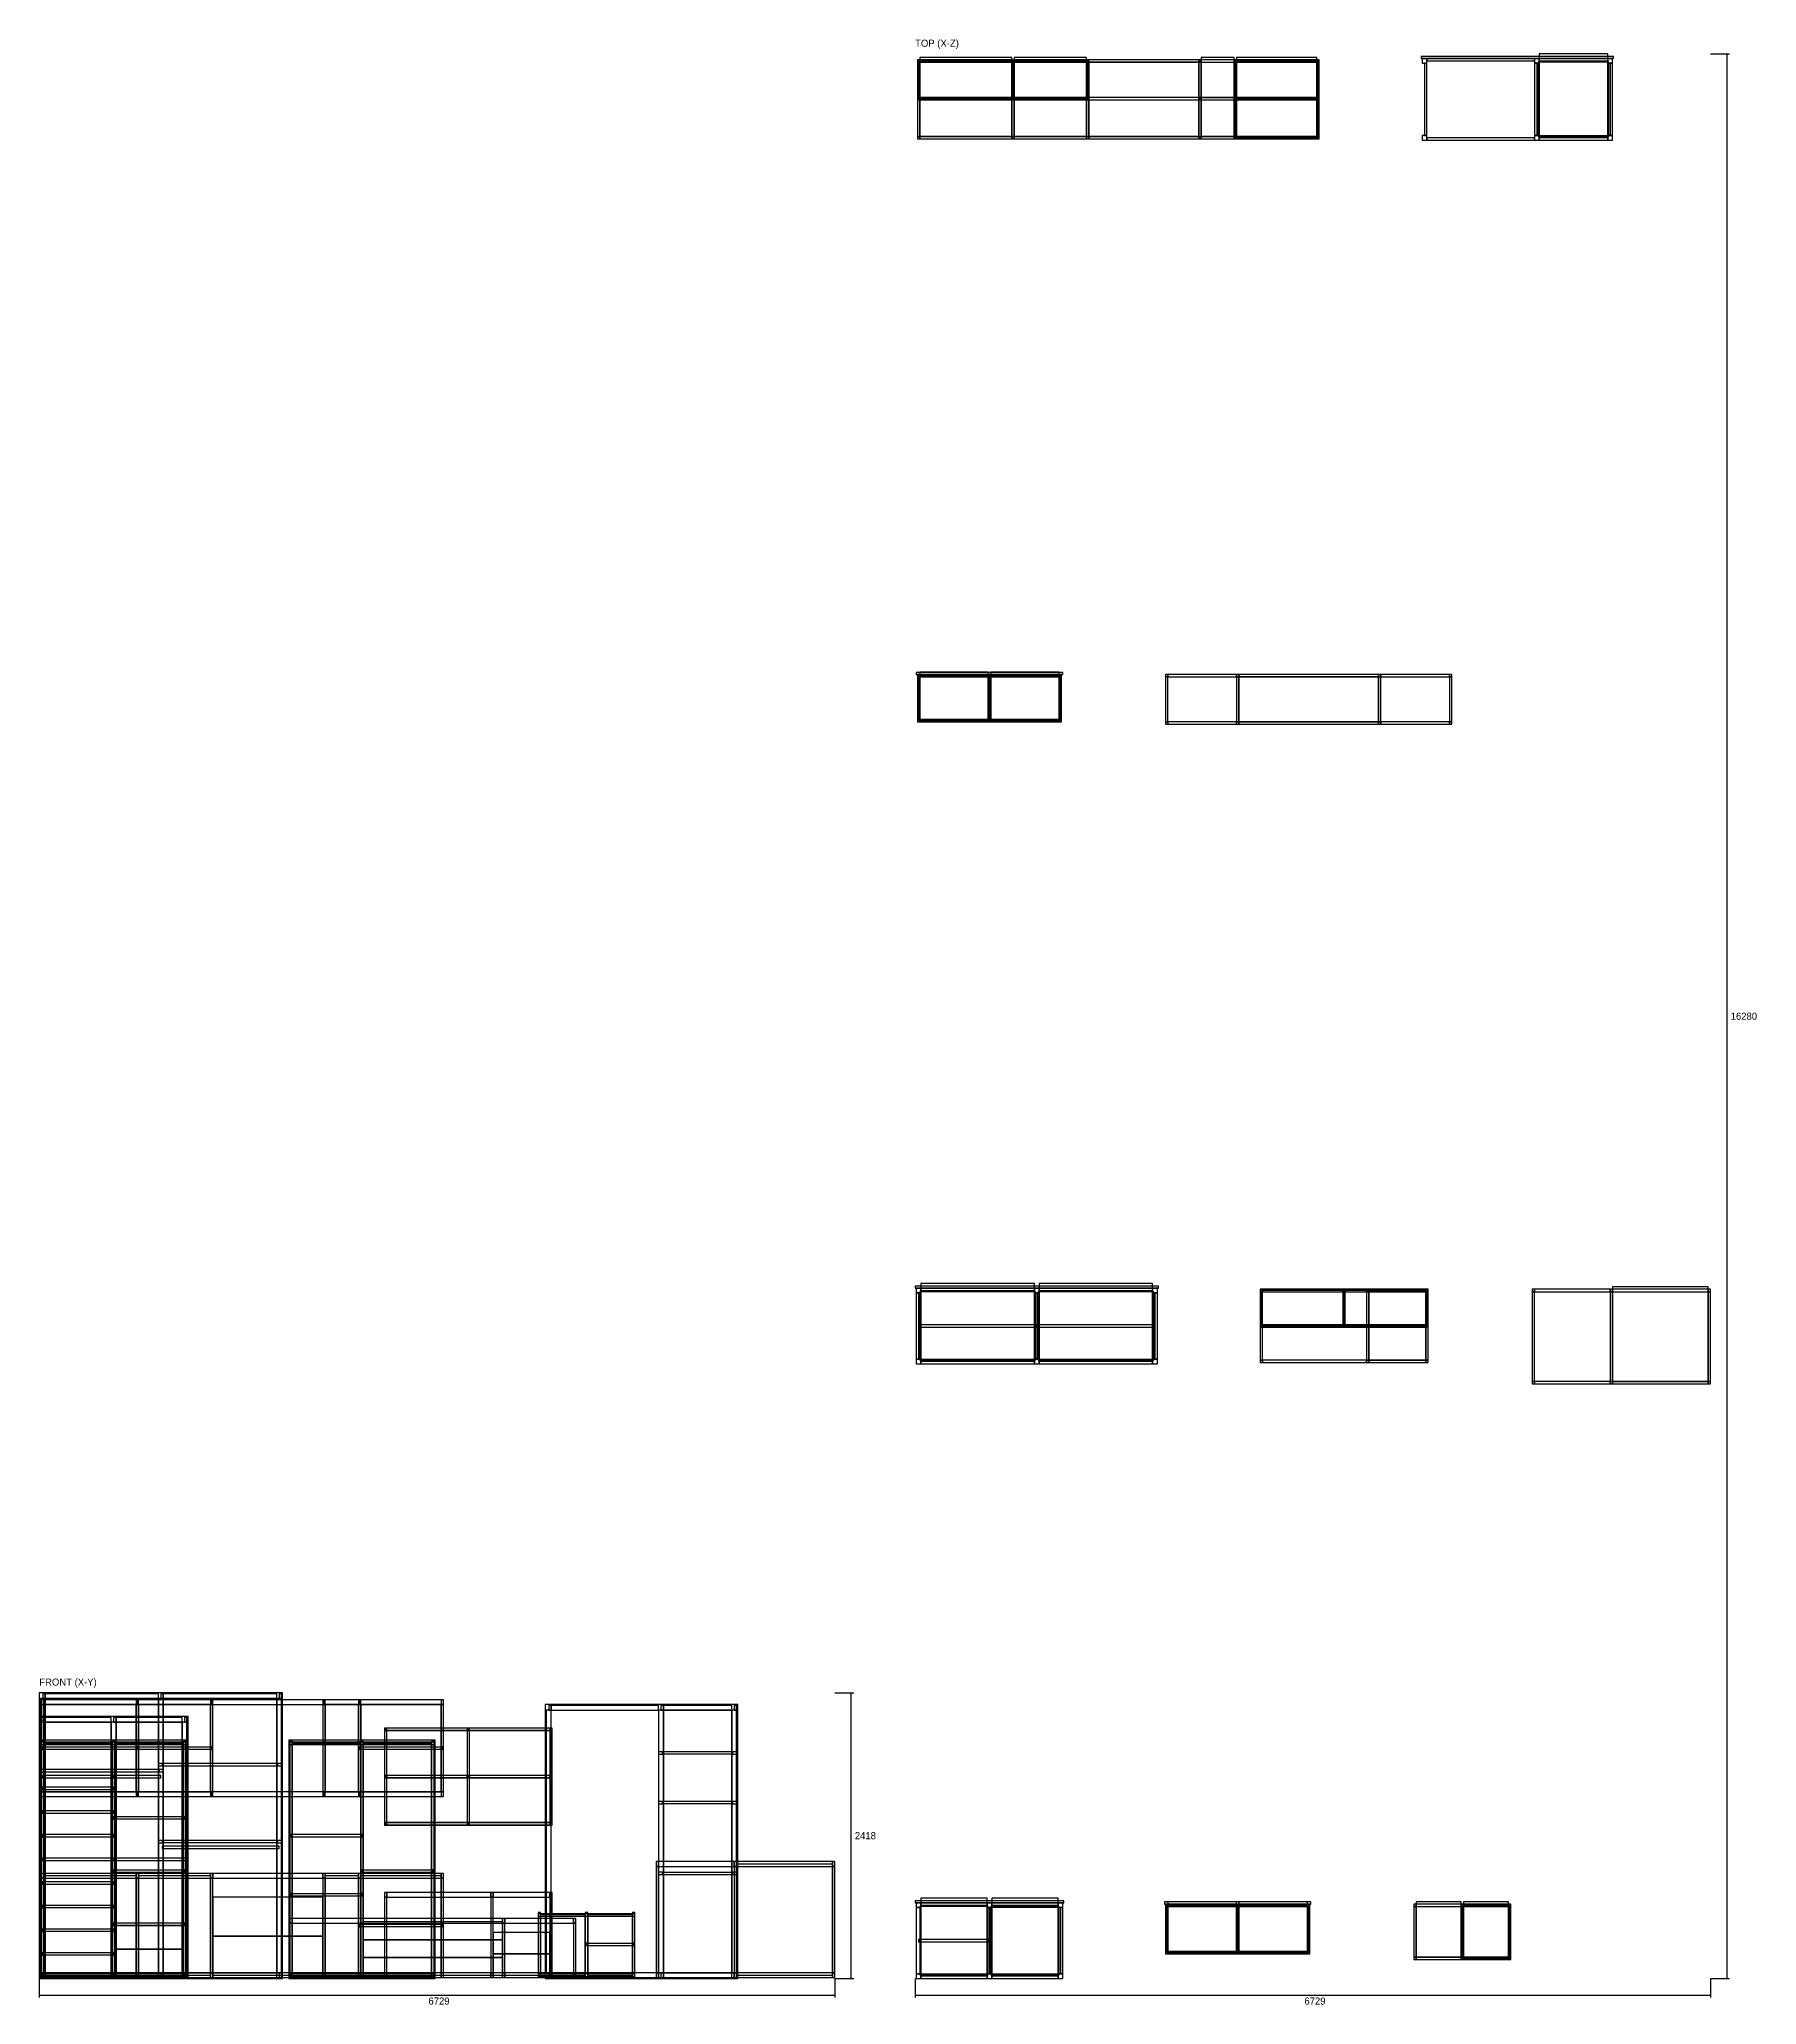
# Model space of a CAD drawing. Header units: millimetres. Extents: x 0 to 31630, y -6679 to 16403.
# Drawn here: x 0 to 14528, y -221 to 16403 of the extents above; entities that cross this region are included whole.
import ezdxf

# ---------------------------------------------------------------- set-up
doc = ezdxf.new("R2010")
doc.units = ezdxf.units.MM
for name, color, linetype in [('BOARDS', 3, 'CONTINUOUS'), ('DIMS', 2, 'CONTINUOUS'), ('FITTINGS', 5, 'CONTINUOUS'), ('MEMBERS', 1, 'CONTINUOUS'), ('TEXT', 4, 'CONTINUOUS')]:
    doc.layers.add(name, color=color, linetype=linetype)

msp = doc.modelspace()

# ---------------------------------------------------------------- texts
at = {"layer": 'DIMS'}
for s, p in [('16280', (14308, 8110)), ('2418', (6899, 1179)), ('6729', (3292, -220)), ('6729', (10702, -220))]:
    msp.add_text(s, height=60, dxfattribs=at).set_placement(p)
at = {"layer": 'TEXT'}
for s, p in [('TOP (X-Z)', (7409, 16340)), ('FRONT (X-Y)', (0, 2478))]:
    msp.add_text(s, height=60, dxfattribs=at).set_placement(p)

# ---------------------------------------------------------------- linework, layer by layer
at = {"layer": 'BOARDS'}
for p, q in [((8237, 16219), (7439, 16219)), ((7439, 16219), (7439, 15901)), ((8237, 15901), (8237, 16219)), ((8867, 16219), (8239, 16219)), ((8239, 16219), (8239, 15901)), ((8867, 15901), (8867, 16219)), ((10817, 16219), (10119, 16219)), ((10119, 16219), (10119, 15571)), ((10817, 16219), (10119, 16219)), ((10119, 16219), (10119, 15901)), ((10817, 15571), (10817, 16219)), ((10817, 15901), (10817, 16219)), ((13317, 16258), (11689, 16258)), ((11689, 16258), (11689, 16240)), ((11689, 16240), (13317, 16240)), ((13277, 16209), (12679, 16209)), ((12679, 16209), (12679, 15581)), ((13277, 16209), (12679, 16209)), ((12679, 16209), (12679, 15581)), ((13277, 16209), (12679, 16209)), ((12679, 16209), (12679, 15581)), ((13277, 15581), (13277, 16209)), ((13277, 15581), (13277, 16209)), ((13277, 15581), (13277, 16209)), ((13317, 16240), (13317, 16258)), ((7439, 15901), (8237, 15901)), ((8239, 15901), (8867, 15901)), ((10119, 15901), (10817, 15901)), ((10119, 15571), (10817, 15571)), ((12679, 15581), (13277, 15581)), ((12679, 15581), (13277, 15581)), ((12679, 15581), (13277, 15581)), ((8657, 11048), (7419, 11048)), ((7419, 11048), (7419, 11030)), ((7419, 11030), (8657, 11030)), ((8037, 11019), (7439, 11019)), ((7439, 11019), (7439, 10641)), ((8037, 11019), (7439, 11019)), ((7439, 11019), (7439, 10641)), ((8037, 11019), (7439, 11019)), ((7439, 11019), (7439, 10641)), ((8037, 11019), (7439, 11019)), ((7439, 11019), (7439, 10641)), ((8037, 11019), (7439, 11019)), ((7439, 11019), (7439, 10641)), ((8037, 11019), (7439, 11019)), ((7439, 11019), (7439, 10641)), ((8037, 11019), (7439, 11019)), ((7439, 11019), (7439, 10641)), ((8037, 11019), (7439, 11019)), ((7439, 11019), (7439, 10641)), ((8037, 10641), (8037, 11019)), ((8037, 10641), (8037, 11019)), ((8037, 10641), (8037, 11019)), ((8037, 10641), (8037, 11019)), ((8037, 10641), (8037, 11019)), ((8037, 10641), (8037, 11019)), ((8037, 10641), (8037, 11019)), ((8037, 10641), (8037, 11019)), ((8637, 11019), (8039, 11019)), ((8039, 11019), (8039, 10641)), ((8637, 11019), (8039, 11019)), ((8039, 11019), (8039, 10641)), ((8637, 11019), (8039, 11019)), ((8039, 11019), (8039, 10641)), ((8637, 10641), (8637, 11019)), ((8637, 10641), (8637, 11019)), ((8637, 10641), (8637, 11019)), ((8657, 11030), (8657, 11048)), ((7439, 10641), (8037, 10641)), ((7439, 10641), (8037, 10641)), ((7439, 10641), (8037, 10641)), ((7439, 10641), (8037, 10641)), ((7439, 10641), (8037, 10641)), ((7439, 10641), (8037, 10641)), ((7439, 10641), (8037, 10641)), ((7439, 10641), (8037, 10641)), ((8039, 10641), (8637, 10641)), ((8039, 10641), (8637, 10641)), ((8039, 10641), (8637, 10641)), ((9467, 5858), (7409, 5858)), ((7409, 5858), (7409, 5840)), ((7409, 5840), (9467, 5840)), ((9467, 5840), (9467, 5858)), ((11037, 5819), (10339, 5819)), ((10339, 5819), (10339, 5521)), ((11037, 5819), (10339, 5819)), ((10339, 5819), (10339, 5521)), ((11037, 5819), (10339, 5819)), ((10339, 5819), (10339, 5521)), ((11037, 5521), (11037, 5819)), ((11037, 5521), (11037, 5819)), ((11037, 5521), (11037, 5819)), ((11737, 5819), (11039, 5819)), ((11039, 5819), (11039, 5521)), ((11737, 5819), (11039, 5819)), ((11039, 5819), (11039, 5521)), ((11737, 5819), (11039, 5819)), ((11039, 5819), (11039, 5521)), ((11737, 5521), (11737, 5819)), ((11737, 5521), (11737, 5819)), ((11737, 5521), (11737, 5819)), ((8427, 5809), (7449, 5809)), ((7449, 5809), (7449, 5231)), ((8427, 5231), (8427, 5809)), ((9427, 5809), (8449, 5809)), ((8449, 5809), (8449, 5231)), ((9427, 5809), (8449, 5809)), ((8449, 5809), (8449, 5231)), ((9427, 5231), (9427, 5809)), ((9427, 5231), (9427, 5809)), ((10339, 5521), (11037, 5521)), ((10339, 5521), (11037, 5521)), ((10339, 5521), (11037, 5521)), ((11039, 5521), (11737, 5521)), ((11039, 5521), (11737, 5521)), ((11039, 5521), (11737, 5521)), ((7449, 5231), (8427, 5231)), ((8449, 5231), (9427, 5231)), ((8449, 5231), (9427, 5231)), ((2058, 2418), (0, 2418)), ((0, 2418), (0, 0)), ((2058, 0), (2058, 2418)), ((1258, 2218), (0, 2218)), ((0, 2218), (0, 0)), ((1258, 0), (1258, 2218)), ((5908, 2318), (4280, 2318)), ((4280, 2318), (4280, 0)), ((5908, 0), (5908, 2318)), ((1248, 2018), (10, 2018)), ((10, 2018), (10, 0)), ((1248, 0), (1248, 2018)), ((3348, 2018), (2110, 2018)), ((2110, 2018), (2110, 0)), ((3628, 2118), (2930, 2118)), ((2930, 2118), (2930, 2100)), ((2930, 2100), (3628, 2100)), ((3348, 0), (3348, 2018)), ((3628, 2100), (3628, 2118)), ((4328, 2118), (3630, 2118)), ((3630, 2118), (3630, 2100)), ((3630, 2100), (4328, 2100)), ((4328, 2100), (4328, 2118)), ((828, 1958), (30, 1958)), ((30, 1958), (30, 1940)), ((30, 1940), (828, 1940)), ((828, 1940), (828, 1958)), ((1458, 1958), (830, 1958)), ((830, 1958), (830, 1940)), ((830, 1940), (1458, 1940)), ((1458, 1940), (1458, 1958)), ((3408, 1958), (2710, 1958)), ((2710, 1958), (2710, 1940)), ((2710, 1940), (3408, 1940)), ((3408, 1940), (3408, 1958)), ((5868, 1918), (5270, 1918)), ((5270, 1918), (5270, 1900)), ((5270, 1900), (5868, 1900)), ((5868, 1900), (5868, 1918)), ((1018, 1768), (40, 1768)), ((40, 1768), (40, 1750)), ((618, 1768), (40, 1768)), ((40, 1768), (40, 1750)), ((40, 1750), (1018, 1750)), ((40, 1750), (618, 1750)), ((618, 1750), (618, 1768)), ((1018, 1750), (1018, 1768)), ((2018, 1818), (1040, 1818)), ((1040, 1818), (1040, 1800)), ((1040, 1800), (2018, 1800)), ((2018, 1800), (2018, 1818)), ((3628, 1718), (2930, 1718)), ((2930, 1718), (2930, 1700)), ((2930, 1700), (3628, 1700)), ((3628, 1700), (3628, 1718)), ((4328, 1718), (3630, 1718)), ((3630, 1718), (3630, 1700)), ((3630, 1700), (4328, 1700)), ((4328, 1700), (4328, 1718)), ((628, 1618), (30, 1618)), ((30, 1618), (30, 1600)), ((30, 1600), (628, 1600)), ((628, 1600), (628, 1618)), ((5868, 1498), (5270, 1498)), ((5270, 1498), (5270, 1480)), ((5868, 1480), (5868, 1498)), ((628, 1418), (30, 1418)), ((30, 1418), (30, 1400)), ((30, 1400), (628, 1400)), ((628, 1400), (628, 1418)), ((1228, 1368), (630, 1368)), ((630, 1368), (630, 1350)), ((630, 1350), (1228, 1350)), ((1228, 1350), (1228, 1368)), ((5270, 1480), (5868, 1480)), ((628, 1218), (30, 1218)), ((30, 1218), (30, 1200)), ((30, 1200), (628, 1200)), ((628, 1200), (628, 1218)), ((2018, 1168), (1040, 1168)), ((1040, 1168), (1040, 1150)), ((2018, 1150), (2018, 1168)), ((2728, 1218), (2130, 1218)), ((2130, 1218), (2130, 1200)), ((2130, 1200), (2728, 1200)), ((2728, 1200), (2728, 1218)), ((3628, 1318), (2930, 1318)), ((2930, 1318), (2930, 1300)), ((2930, 1300), (3628, 1300)), ((3628, 1300), (3628, 1318)), ((4328, 1318), (3630, 1318)), ((3630, 1318), (3630, 1300)), ((3630, 1300), (4328, 1300)), ((4328, 1300), (4328, 1318)), ((628, 1018), (30, 1018)), ((30, 1018), (30, 1000)), ((30, 1000), (628, 1000)), ((628, 1000), (628, 1018)), ((1218, 1018), (640, 1018)), ((640, 1018), (640, 1000)), ((640, 1000), (1218, 1000)), ((1040, 1150), (2018, 1150)), ((1218, 1000), (1218, 1018)), ((1228, 918), (630, 918)), ((630, 918), (630, 900)), ((630, 900), (1228, 900)), ((1228, 900), (1228, 918)), ((3328, 918), (2730, 918)), ((2730, 918), (2730, 900)), ((2730, 900), (3328, 900)), ((3328, 900), (3328, 918)), ((5868, 898), (5270, 898)), ((5270, 898), (5270, 880)), ((5270, 880), (5868, 880)), ((5868, 880), (5868, 898)), ((628, 818), (30, 818)), ((30, 818), (30, 800)), ((30, 800), (628, 800)), ((628, 800), (628, 818)), ((2728, 718), (2130, 718)), ((2130, 718), (2130, 700)), ((2130, 700), (2728, 700)), ((2728, 700), (2728, 718)), ((628, 618), (30, 618)), ((30, 618), (30, 600)), ((30, 600), (628, 600)), ((628, 600), (628, 618)), ((8667, 658), (7409, 658)), ((7409, 658), (7409, 640)), ((7409, 640), (8667, 640)), ((8027, 609), (7449, 609)), ((7449, 609), (7449, 31)), ((8027, 31), (8027, 609)), ((8627, 609), (8049, 609)), ((8049, 609), (8049, 31)), ((8627, 31), (8627, 609)), ((8667, 640), (8667, 658)), ((10757, 648), (9519, 648)), ((9519, 648), (9519, 630)), ((9519, 630), (10757, 630)), ((10137, 619), (9539, 619)), ((9539, 619), (9539, 221)), ((10137, 619), (9539, 619)), ((9539, 619), (9539, 221)), ((10137, 221), (10137, 619)), ((10137, 221), (10137, 619)), ((10737, 619), (10139, 619)), ((10139, 619), (10139, 221)), ((10737, 221), (10737, 619)), ((10757, 630), (10757, 648)), ((12437, 619), (12039, 619)), ((12039, 619), (12039, 171)), ((12437, 171), (12437, 619)), ((628, 418), (30, 418)), ((30, 418), (30, 400)), ((30, 400), (628, 400)), ((628, 400), (628, 418)), ((1228, 468), (630, 468)), ((630, 468), (630, 450)), ((630, 450), (1228, 450)), ((1228, 450), (1228, 468)), ((3408, 458), (2710, 458)), ((2710, 458), (2710, 440)), ((2710, 440), (3408, 440)), ((3408, 440), (3408, 458)), ((628, 218), (30, 218)), ((30, 218), (30, 200)), ((30, 200), (628, 200)), ((628, 200), (628, 218)), ((5028, 298), (4630, 298)), ((4630, 298), (4630, 280)), ((4630, 280), (5028, 280)), ((5028, 280), (5028, 298)), ((9539, 221), (10137, 221)), ((9539, 221), (10137, 221)), ((10139, 221), (10737, 221)), ((12039, 171), (12437, 171)), ((0, 0), (2058, 0)), ((0, 0), (1258, 0)), ((10, 0), (1248, 0)), ((2110, 0), (3348, 0)), ((4280, 0), (5908, 0)), ((7449, 31), (8027, 31)), ((8049, 31), (8627, 31))]:
    msp.add_line(p, q, dxfattribs=at)
at = {"layer": 'DIMS'}
for p, q in [((14138, 16280), (14298, 16280)), ((14278, 0), (14278, 16280)), ((6729, 2418), (6889, 2418)), ((6869, 0), (6869, 2418)), ((0, 0), (0, -160)), ((6729, 0), (6729, -160)), ((6729, 0), (6889, 0)), ((7409, 0), (7409, -160)), ((14138, 0), (14138, -160)), ((14138, 0), (14298, 0)), ((0, -140), (6729, -140)), ((7409, -140), (14138, -140))]:
    msp.add_line(p, q, dxfattribs=at)
at = {"layer": 'FITTINGS'}
for p, q in [((8228, 16250), (7448, 16250)), ((7448, 16250), (7448, 15580)), ((8228, 16250), (7448, 16250)), ((7448, 16250), (7448, 15910)), ((8228, 15580), (8228, 16250)), ((8228, 15910), (8228, 16250)), ((8858, 16250), (8248, 16250)), ((8248, 16250), (8248, 15580)), ((8858, 16250), (8248, 16250)), ((8248, 16250), (8248, 15910)), ((8858, 15580), (8858, 16250)), ((8858, 15910), (8858, 16250)), ((9808, 16210), (8878, 16210)), ((8878, 16210), (8878, 15580)), ((9808, 16210), (8878, 16210)), ((8878, 16210), (8878, 15580)), ((9808, 15580), (9808, 16210)), ((9808, 15580), (9808, 16210)), ((10108, 16250), (9828, 16250)), ((9828, 16250), (9828, 15580)), ((10108, 16250), (9828, 16250)), ((9828, 16250), (9828, 15910)), ((10108, 15580), (10108, 16250)), ((10108, 15910), (10108, 16250)), ((10808, 16250), (10128, 16250)), ((10128, 16250), (10128, 15580)), ((10808, 16250), (10128, 16250)), ((10128, 16250), (10128, 15910)), ((10808, 15580), (10808, 16250)), ((10808, 15910), (10808, 16250)), ((13268, 16280), (12688, 16280)), ((12688, 16280), (12688, 15590)), ((13268, 15590), (13268, 16280)), ((7448, 15910), (8228, 15910)), ((8248, 15910), (8858, 15910)), ((9828, 15910), (10108, 15910)), ((10128, 15910), (10808, 15910)), ((7448, 15580), (8228, 15580)), ((8248, 15580), (8858, 15580)), ((8878, 15580), (9808, 15580)), ((8878, 15580), (9808, 15580)), ((9828, 15580), (10108, 15580)), ((10128, 15580), (10808, 15580)), ((12688, 15590), (13268, 15590)), ((8028, 11050), (7448, 11050)), ((7448, 11050), (7448, 10650)), ((8028, 10650), (8028, 11050)), ((8628, 11050), (8048, 11050)), ((8048, 11050), (8048, 10650)), ((8628, 10650), (8628, 11050)), ((11328, 11010), (10148, 11010)), ((10148, 11010), (10148, 10630)), ((11328, 11010), (10148, 11010)), ((10148, 11010), (10148, 10630)), ((11328, 11010), (10148, 11010)), ((10148, 11010), (10148, 10630)), ((11328, 10630), (11328, 11010)), ((11328, 10630), (11328, 11010)), ((11328, 10630), (11328, 11010)), ((7448, 10650), (8028, 10650)), ((8048, 10650), (8628, 10650)), ((10148, 10630), (11328, 10630)), ((10148, 10630), (11328, 10630)), ((10148, 10630), (11328, 10630)), ((8418, 5880), (7458, 5880)), ((7458, 5880), (7458, 5240)), ((8418, 5240), (8418, 5880)), ((9418, 5880), (8458, 5880)), ((8458, 5880), (8458, 5240)), ((9418, 5240), (9418, 5880)), ((14118, 5850), (13308, 5850)), ((13308, 5850), (13308, 5050)), ((14118, 5050), (14118, 5850)), ((11728, 5810), (11248, 5810)), ((11248, 5810), (11248, 5230)), ((11728, 5810), (11248, 5810)), ((11248, 5810), (11248, 5230)), ((11728, 5230), (11728, 5810)), ((11728, 5230), (11728, 5810)), ((7458, 5240), (8418, 5240)), ((8458, 5240), (9418, 5240)), ((11248, 5230), (11728, 5230)), ((11248, 5230), (11728, 5230)), ((13308, 5050), (14118, 5050)), ((1009, 2369), (49, 2369)), ((49, 2369), (49, 49)), ((1009, 49), (1009, 2369)), ((2009, 2369), (1049, 2369)), ((1049, 2369), (1049, 49)), ((2009, 49), (2009, 2369)), ((819, 2319), (39, 2319)), ((39, 2319), (39, 1579)), ((609, 2169), (49, 2169)), ((49, 2169), (49, 49)), ((609, 49), (609, 2169)), ((1209, 2169), (649, 2169)), ((649, 2169), (649, 49)), ((819, 1579), (819, 2319)), ((1449, 2319), (839, 2319)), ((839, 2319), (839, 1579)), ((1209, 49), (1209, 2169)), ((1449, 1579), (1449, 2319)), ((2699, 2319), (2419, 2319)), ((2419, 2319), (2419, 1579)), ((2699, 1579), (2699, 2319)), ((3399, 2319), (2719, 2319)), ((2719, 2319), (2719, 1579)), ((3399, 1579), (3399, 2319)), ((5859, 2269), (5279, 2269)), ((5279, 2269), (5279, 49)), ((5859, 49), (5859, 2269)), ((619, 1989), (39, 1989)), ((39, 1989), (39, 29)), ((619, 29), (619, 1989)), ((1219, 1989), (639, 1989)), ((639, 1989), (639, 29)), ((1219, 29), (1219, 1989)), ((2719, 1989), (2139, 1989)), ((2139, 1989), (2139, 29)), ((2719, 29), (2719, 1989)), ((3319, 1989), (2739, 1989)), ((2739, 1989), (2739, 29)), ((3319, 29), (3319, 1989)), ((39, 1579), (819, 1579)), ((839, 1579), (1449, 1579)), ((2419, 1579), (2699, 1579)), ((2719, 1579), (3399, 1579)), ((819, 869), (39, 869)), ((39, 869), (39, 29)), ((819, 29), (819, 869)), ((1449, 869), (839, 869)), ((839, 869), (839, 29)), ((1449, 29), (1449, 869)), ((2699, 869), (2419, 869)), ((2419, 869), (2419, 29)), ((2699, 29), (2699, 869)), ((3399, 869), (2719, 869)), ((2719, 869), (2719, 29)), ((3399, 29), (3399, 869)), ((6709, 969), (5899, 969)), ((5899, 969), (5899, 29)), ((6709, 29), (6709, 969)), ((2399, 689), (1469, 689)), ((1469, 689), (1469, 359)), ((2399, 359), (2399, 689)), ((8018, 680), (7458, 680)), ((7458, 680), (7458, 40)), ((8018, 40), (8018, 680)), ((8618, 680), (8058, 680)), ((8058, 680), (8058, 40)), ((8618, 40), (8618, 680)), ((4619, 539), (4239, 539)), ((4239, 539), (4239, 29)), ((4619, 29), (4619, 539)), ((5019, 539), (4639, 539)), ((4639, 539), (4639, 29)), ((5019, 29), (5019, 539)), ((8618, 600), (8058, 600)), ((8058, 600), (8058, 40)), ((8618, 600), (8058, 600)), ((8058, 600), (8058, 40)), ((8618, 40), (8618, 600)), ((8618, 40), (8618, 600)), ((10128, 650), (9548, 650)), ((9548, 650), (9548, 230)), ((10128, 230), (10128, 650)), ((10728, 650), (10148, 650)), ((10148, 650), (10148, 230)), ((10728, 230), (10728, 650)), ((12028, 650), (11648, 650)), ((11648, 650), (11648, 180)), ((12028, 180), (12028, 650)), ((12428, 650), (12048, 650)), ((12048, 650), (12048, 180)), ((12428, 180), (12428, 650)), ((1209, 449), (649, 449)), ((649, 449), (649, 249)), ((1209, 249), (1209, 449)), ((2399, 359), (1469, 359)), ((1469, 359), (1469, 29)), ((1469, 359), (2399, 359)), ((2399, 29), (2399, 359)), ((3919, 479), (2739, 479)), ((2739, 479), (2739, 329)), ((4319, 389), (3839, 389)), ((3839, 389), (3839, 209)), ((3919, 329), (3919, 479)), ((4319, 209), (4319, 389)), ((1209, 249), (649, 249)), ((649, 249), (649, 49)), ((649, 249), (1209, 249)), ((1209, 49), (1209, 249)), ((3919, 329), (2739, 329)), ((2739, 329), (2739, 179)), ((2739, 329), (3919, 329)), ((3919, 179), (2739, 179)), ((2739, 179), (2739, 29)), ((2739, 179), (3919, 179)), ((4319, 209), (3839, 209)), ((3839, 209), (3839, 29)), ((3839, 209), (4319, 209)), ((3919, 179), (3919, 329)), ((3919, 29), (3919, 179)), ((4319, 29), (4319, 209)), ((9548, 230), (10128, 230)), ((10148, 230), (10728, 230)), ((11648, 180), (12028, 180)), ((12048, 180), (12428, 180)), ((39, 29), (819, 29)), ((39, 29), (619, 29)), ((49, 49), (1009, 49)), ((49, 49), (609, 49)), ((639, 29), (1219, 29)), ((649, 49), (1209, 49)), ((649, 49), (1209, 49)), ((839, 29), (1449, 29)), ((1049, 49), (2009, 49)), ((1469, 29), (2399, 29)), ((2139, 29), (2719, 29)), ((2419, 29), (2699, 29)), ((2719, 29), (3399, 29)), ((2739, 29), (3919, 29)), ((2739, 29), (3319, 29)), ((3839, 29), (4319, 29)), ((4239, 29), (4619, 29)), ((4639, 29), (5019, 29)), ((5279, 49), (5859, 49)), ((5899, 29), (6709, 29)), ((7458, 40), (8018, 40)), ((8058, 40), (8618, 40)), ((8058, 40), (8618, 40)), ((8058, 40), (8618, 40))]:
    msp.add_line(p, q, dxfattribs=at)
at = {"layer": 'MEMBERS'}
for p, q in [((7448, 16230), (7428, 16230)), ((7428, 16230), (7428, 16210)), ((7448, 16230), (7428, 16230)), ((7428, 16230), (7428, 16210)), ((8238, 16230), (7428, 16230)), ((7428, 16230), (7428, 16210)), ((8238, 16230), (7428, 16230)), ((7428, 16230), (7428, 16210)), ((7428, 16210), (7448, 16210)), ((7448, 16210), (7428, 16210)), ((7428, 16210), (7428, 15580)), ((7448, 16210), (7428, 16210)), ((7428, 16210), (7428, 15580)), ((7428, 16210), (7448, 16210)), ((7428, 16210), (8238, 16210)), ((7448, 16210), (7428, 16210)), ((7428, 16210), (7428, 15910)), ((7428, 16210), (8238, 16210)), ((7448, 16210), (7428, 16210)), ((7428, 16210), (7428, 15910)), ((7448, 16210), (7428, 16210)), ((7428, 16210), (7428, 15910)), ((7448, 16210), (7448, 16230)), ((8228, 16230), (7448, 16230)), ((7448, 16230), (7448, 16210)), ((8228, 16230), (7448, 16230)), ((7448, 16230), (7448, 16210)), ((7448, 16210), (7448, 16230)), ((7448, 16210), (8228, 16210)), ((7448, 15580), (7448, 16210)), ((7448, 16210), (8228, 16210)), ((7448, 15580), (7448, 16210)), ((7448, 15910), (7448, 16210)), ((7448, 15910), (7448, 16210)), ((7448, 15910), (7448, 16210)), ((8248, 16230), (8228, 16230)), ((8228, 16230), (8228, 16210)), ((8228, 16210), (8228, 16230)), ((8228, 16210), (8228, 16230)), ((8248, 16230), (8228, 16230)), ((8228, 16230), (8228, 16210)), ((8228, 16210), (8248, 16210)), ((8248, 16210), (8228, 16210)), ((8228, 16210), (8228, 15580)), ((8248, 16210), (8228, 16210)), ((8228, 16210), (8228, 15580)), ((8228, 16210), (8248, 16210)), ((8248, 16210), (8228, 16210)), ((8228, 16210), (8228, 15910)), ((8248, 16210), (8228, 16210)), ((8228, 16210), (8228, 15910)), ((8248, 16210), (8228, 16210)), ((8228, 16210), (8228, 15910)), ((8238, 16210), (8238, 16230)), ((8868, 16230), (8238, 16230)), ((8238, 16230), (8238, 16210)), ((8238, 16210), (8238, 16230)), ((8868, 16230), (8238, 16230)), ((8238, 16230), (8238, 16210)), ((8238, 16210), (8868, 16210)), ((8238, 16210), (8868, 16210)), ((8248, 16210), (8248, 16230)), ((8858, 16230), (8248, 16230)), ((8248, 16230), (8248, 16210)), ((8858, 16230), (8248, 16230)), ((8248, 16230), (8248, 16210)), ((8248, 16210), (8248, 16230)), ((8248, 16210), (8858, 16210)), ((8248, 15580), (8248, 16210)), ((8248, 16210), (8858, 16210)), ((8248, 15580), (8248, 16210)), ((8248, 15910), (8248, 16210)), ((8248, 15910), (8248, 16210)), ((8248, 15910), (8248, 16210)), ((8878, 16230), (8858, 16230)), ((8858, 16230), (8858, 16210)), ((8858, 16210), (8858, 16230)), ((8858, 16210), (8858, 16230)), ((8878, 16230), (8858, 16230)), ((8858, 16230), (8858, 16210)), ((8858, 16210), (8878, 16210)), ((8878, 16210), (8858, 16210)), ((8858, 16210), (8858, 15580)), ((8878, 16210), (8858, 16210)), ((8858, 16210), (8858, 15580)), ((8858, 16210), (8878, 16210)), ((8878, 16210), (8858, 16210)), ((8858, 16210), (8858, 15910)), ((8878, 16210), (8858, 16210)), ((8858, 16210), (8858, 15910)), ((8878, 16210), (8858, 16210)), ((8858, 16210), (8858, 15910)), ((8868, 16210), (8868, 16230)), ((9818, 16230), (8868, 16230)), ((8868, 16230), (8868, 16210)), ((8868, 16210), (8868, 16230)), ((9818, 16230), (8868, 16230)), ((8868, 16230), (8868, 16210)), ((8868, 16210), (9818, 16210)), ((8868, 16210), (9818, 16210)), ((8878, 16210), (8878, 16230)), ((9808, 16230), (8878, 16230)), ((8878, 16230), (8878, 16210)), ((9808, 16230), (8878, 16230)), ((8878, 16230), (8878, 16210)), ((8878, 16210), (8878, 16230)), ((8878, 16210), (9808, 16210)), ((8878, 15580), (8878, 16210)), ((8878, 16210), (9808, 16210)), ((8878, 15580), (8878, 16210)), ((8878, 15910), (8878, 16210)), ((8878, 15910), (8878, 16210)), ((8878, 15910), (8878, 16210)), ((9828, 16230), (9808, 16230)), ((9808, 16230), (9808, 16210)), ((9808, 16210), (9808, 16230)), ((9808, 16210), (9808, 16230)), ((9828, 16230), (9808, 16230)), ((9808, 16230), (9808, 16210)), ((9808, 16210), (9828, 16210)), ((9828, 16210), (9808, 16210)), ((9808, 16210), (9808, 15580)), ((9828, 16210), (9808, 16210)), ((9808, 16210), (9808, 15580)), ((9808, 16210), (9828, 16210)), ((9828, 16210), (9808, 16210)), ((9808, 16210), (9808, 15910)), ((9828, 16210), (9808, 16210)), ((9808, 16210), (9808, 15910)), ((9818, 16210), (9818, 16230)), ((10118, 16230), (9818, 16230)), ((9818, 16230), (9818, 16210)), ((9818, 16210), (9818, 16230)), ((10118, 16230), (9818, 16230)), ((9818, 16230), (9818, 16210)), ((9818, 16210), (10118, 16210)), ((9818, 16210), (10118, 16210)), ((9828, 16210), (9828, 16230)), ((10108, 16230), (9828, 16230)), ((9828, 16230), (9828, 16210)), ((10108, 16230), (9828, 16230)), ((9828, 16230), (9828, 16210)), ((9828, 16210), (9828, 16230)), ((9828, 16210), (10108, 16210)), ((9828, 15580), (9828, 16210)), ((9828, 16210), (10108, 16210)), ((9828, 15580), (9828, 16210)), ((9828, 15910), (9828, 16210)), ((9828, 15910), (9828, 16210)), ((10128, 16230), (10108, 16230)), ((10108, 16230), (10108, 16210)), ((10108, 16210), (10108, 16230)), ((10108, 16210), (10108, 16230)), ((10128, 16230), (10108, 16230)), ((10108, 16230), (10108, 16210)), ((10108, 16210), (10128, 16210)), ((10128, 16210), (10108, 16210)), ((10108, 16210), (10108, 15580)), ((10128, 16210), (10108, 16210)), ((10108, 16210), (10108, 15580)), ((10108, 16210), (10128, 16210)), ((10128, 16210), (10108, 16210)), ((10108, 16210), (10108, 15910)), ((10128, 16210), (10108, 16210)), ((10108, 16210), (10108, 15910)), ((10128, 16210), (10108, 16210)), ((10108, 16210), (10108, 15580)), ((10128, 16210), (10108, 16210)), ((10108, 16210), (10108, 15910)), ((10118, 16210), (10118, 16230)), ((10828, 16230), (10118, 16230)), ((10118, 16230), (10118, 16210)), ((10118, 16210), (10118, 16230)), ((10828, 16230), (10118, 16230)), ((10118, 16230), (10118, 16210)), ((10118, 16210), (10828, 16210)), ((10118, 16210), (10828, 16210)), ((10128, 16210), (10128, 16230)), ((10808, 16230), (10128, 16230)), ((10128, 16230), (10128, 16210)), ((10808, 16230), (10128, 16230)), ((10128, 16230), (10128, 16210)), ((10128, 16210), (10128, 16230)), ((10128, 16210), (10808, 16210)), ((10128, 15580), (10128, 16210)), ((10128, 16210), (10808, 16210)), ((10128, 15580), (10128, 16210)), ((10128, 15910), (10128, 16210)), ((10128, 15910), (10128, 16210)), ((10128, 15580), (10128, 16210)), ((10128, 15910), (10128, 16210)), ((10828, 16230), (10808, 16230)), ((10808, 16230), (10808, 16210)), ((10808, 16210), (10808, 16230)), ((10808, 16210), (10808, 16230)), ((10828, 16230), (10808, 16230)), ((10808, 16230), (10808, 16210)), ((10808, 16210), (10828, 16210)), ((10828, 16210), (10808, 16210)), ((10808, 16210), (10808, 15580)), ((10828, 16210), (10808, 16210)), ((10808, 16210), (10808, 15580)), ((10808, 16210), (10828, 16210)), ((10828, 16210), (10808, 16210)), ((10808, 16210), (10808, 15910)), ((10828, 16210), (10808, 16210)), ((10808, 16210), (10808, 15910)), ((10828, 16210), (10808, 16210)), ((10808, 16210), (10808, 15580)), ((10828, 16210), (10808, 16210)), ((10808, 16210), (10808, 15910)), ((10828, 16210), (10828, 16230)), ((10828, 16210), (10828, 16230)), ((10828, 16210), (10828, 16230)), ((10828, 16210), (10828, 16230)), ((10828, 15580), (10828, 16210)), ((10828, 15580), (10828, 16210)), ((10828, 15910), (10828, 16210)), ((10828, 15910), (10828, 16210)), ((10828, 15580), (10828, 16210)), ((10828, 15910), (10828, 16210)), ((11738, 16240), (11698, 16240)), ((11698, 16240), (11698, 16200)), ((11698, 16200), (11738, 16200)), ((11738, 16200), (11718, 16200)), ((11718, 16200), (11718, 15590)), ((11738, 16200), (11718, 16200)), ((11718, 16200), (11718, 15590)), ((11738, 16200), (11738, 16240)), ((12648, 16240), (11738, 16240)), ((11738, 16240), (11738, 16220)), ((12648, 16240), (11738, 16240)), ((11738, 16240), (11738, 16220)), ((11738, 16220), (12648, 16220)), ((11738, 16220), (12648, 16220)), ((11738, 15590), (11738, 16200)), ((11738, 15590), (11738, 16200)), ((12688, 16240), (12648, 16240)), ((12648, 16240), (12648, 16200)), ((12648, 16220), (12648, 16240)), ((12648, 16220), (12648, 16240)), ((12648, 16200), (12688, 16200)), ((12688, 16200), (12648, 16200)), ((12648, 16200), (12648, 15590)), ((12688, 16200), (12648, 16200)), ((12648, 16200), (12648, 15590)), ((12688, 16200), (12648, 16200)), ((12648, 16200), (12648, 15590)), ((12688, 16200), (12668, 16200)), ((12668, 16200), (12668, 15590)), ((12688, 16200), (12668, 16200)), ((12668, 16200), (12668, 15590)), ((12688, 16200), (12688, 16240)), ((13268, 16240), (12688, 16240)), ((12688, 16240), (12688, 16220)), ((13268, 16240), (12688, 16240)), ((12688, 16240), (12688, 16220)), ((12688, 16220), (13268, 16220)), ((12688, 16220), (13268, 16220)), ((12688, 15590), (12688, 16200)), ((12688, 15590), (12688, 16200)), ((12688, 15590), (12688, 16200)), ((12688, 15590), (12688, 16200)), ((12688, 15590), (12688, 16200)), ((13308, 16240), (13268, 16240)), ((13268, 16240), (13268, 16200)), ((13268, 16220), (13268, 16240)), ((13268, 16220), (13268, 16240)), ((13268, 16200), (13308, 16200)), ((13308, 16200), (13268, 16200)), ((13268, 16200), (13268, 15590)), ((13308, 16200), (13268, 16200)), ((13268, 16200), (13268, 15590)), ((13308, 16200), (13268, 16200)), ((13268, 16200), (13268, 15590)), ((13308, 16200), (13288, 16200)), ((13288, 16200), (13288, 15590)), ((13308, 16200), (13288, 16200)), ((13288, 16200), (13288, 15590)), ((13308, 16200), (13308, 16240)), ((13308, 15590), (13308, 16200)), ((13308, 15590), (13308, 16200)), ((13308, 15590), (13308, 16200)), ((13308, 15590), (13308, 16200)), ((13308, 15590), (13308, 16200)), ((7448, 15910), (7428, 15910)), ((7428, 15910), (7428, 15890)), ((8238, 15910), (7428, 15910)), ((7428, 15910), (7428, 15890)), ((7428, 15910), (7448, 15910)), ((8238, 15910), (7428, 15910)), ((7428, 15910), (7428, 15890)), ((7428, 15910), (7448, 15910)), ((7428, 15910), (7448, 15910)), ((7428, 15890), (7448, 15890)), ((7428, 15890), (8238, 15890)), ((7428, 15890), (8238, 15890)), ((7448, 15890), (7448, 15910)), ((8248, 15910), (8228, 15910)), ((8228, 15910), (8228, 15890)), ((8228, 15910), (8248, 15910)), ((8228, 15910), (8248, 15910)), ((8228, 15910), (8248, 15910)), ((8228, 15890), (8248, 15890)), ((8238, 15890), (8238, 15910)), ((8868, 15910), (8238, 15910)), ((8238, 15910), (8238, 15890)), ((8238, 15890), (8238, 15910)), ((8868, 15910), (8238, 15910)), ((8238, 15910), (8238, 15890)), ((8238, 15890), (8868, 15890)), ((8238, 15890), (8868, 15890)), ((8248, 15890), (8248, 15910)), ((8878, 15910), (8858, 15910)), ((8858, 15910), (8858, 15890)), ((8858, 15910), (8878, 15910)), ((8858, 15910), (8878, 15910)), ((8858, 15910), (8878, 15910)), ((8858, 15890), (8878, 15890)), ((8868, 15890), (8868, 15910)), ((9818, 15910), (8868, 15910)), ((8868, 15910), (8868, 15890)), ((8868, 15890), (8868, 15910)), ((9818, 15910), (8868, 15910)), ((8868, 15910), (8868, 15890)), ((8868, 15890), (9818, 15890)), ((8868, 15890), (9818, 15890)), ((8878, 15890), (8878, 15910)), ((9828, 15910), (9808, 15910)), ((9808, 15910), (9808, 15890)), ((9808, 15910), (9828, 15910)), ((9808, 15910), (9828, 15910)), ((9808, 15890), (9828, 15890)), ((9818, 15890), (9818, 15910)), ((10118, 15910), (9818, 15910)), ((9818, 15910), (9818, 15890)), ((9818, 15890), (9818, 15910)), ((10118, 15910), (9818, 15910)), ((9818, 15910), (9818, 15890)), ((9818, 15890), (10118, 15890)), ((9818, 15890), (10118, 15890)), ((9828, 15890), (9828, 15910)), ((10128, 15910), (10108, 15910)), ((10108, 15910), (10108, 15890)), ((10108, 15910), (10128, 15910)), ((10108, 15910), (10128, 15910)), ((10108, 15910), (10128, 15910)), ((10108, 15890), (10128, 15890)), ((10118, 15890), (10118, 15910)), ((10828, 15910), (10118, 15910)), ((10118, 15910), (10118, 15890)), ((10118, 15890), (10118, 15910)), ((10828, 15910), (10118, 15910)), ((10118, 15910), (10118, 15890)), ((10118, 15890), (10828, 15890)), ((10118, 15890), (10828, 15890)), ((10128, 15890), (10128, 15910)), ((10828, 15910), (10808, 15910)), ((10808, 15910), (10808, 15890)), ((10808, 15910), (10828, 15910)), ((10808, 15910), (10828, 15910)), ((10808, 15910), (10828, 15910)), ((10808, 15890), (10828, 15890)), ((10828, 15890), (10828, 15910)), ((10828, 15890), (10828, 15910)), ((10828, 15890), (10828, 15910)), ((7448, 15580), (7428, 15580)), ((7428, 15580), (7428, 15560)), ((7428, 15580), (7448, 15580)), ((7428, 15580), (7448, 15580)), ((7428, 15560), (7448, 15560)), ((7448, 15560), (7448, 15580)), ((8228, 15580), (7448, 15580)), ((7448, 15580), (7448, 15560)), ((8228, 15580), (7448, 15580)), ((7448, 15580), (7448, 15560)), ((7448, 15560), (8228, 15560)), ((7448, 15560), (8228, 15560)), ((8248, 15580), (8228, 15580)), ((8228, 15580), (8228, 15560)), ((8228, 15560), (8228, 15580)), ((8228, 15580), (8248, 15580)), ((8228, 15560), (8228, 15580)), ((8228, 15580), (8248, 15580)), ((8228, 15560), (8248, 15560)), ((8248, 15560), (8248, 15580)), ((8858, 15580), (8248, 15580)), ((8248, 15580), (8248, 15560)), ((8858, 15580), (8248, 15580)), ((8248, 15580), (8248, 15560)), ((8248, 15560), (8858, 15560)), ((8248, 15560), (8858, 15560)), ((8878, 15580), (8858, 15580)), ((8858, 15580), (8858, 15560)), ((8858, 15560), (8858, 15580)), ((8858, 15580), (8878, 15580)), ((8858, 15560), (8858, 15580)), ((8858, 15580), (8878, 15580)), ((8858, 15560), (8878, 15560)), ((8878, 15560), (8878, 15580)), ((9808, 15580), (8878, 15580)), ((8878, 15580), (8878, 15560)), ((9808, 15580), (8878, 15580)), ((8878, 15580), (8878, 15560)), ((8878, 15560), (9808, 15560)), ((8878, 15560), (9808, 15560)), ((9828, 15580), (9808, 15580)), ((9808, 15580), (9808, 15560)), ((9808, 15560), (9808, 15580)), ((9808, 15580), (9828, 15580)), ((9808, 15560), (9808, 15580)), ((9808, 15580), (9828, 15580)), ((9808, 15560), (9828, 15560)), ((9828, 15560), (9828, 15580)), ((10108, 15580), (9828, 15580)), ((9828, 15580), (9828, 15560)), ((10108, 15580), (9828, 15580)), ((9828, 15580), (9828, 15560)), ((9828, 15560), (10108, 15560)), ((9828, 15560), (10108, 15560)), ((10128, 15580), (10108, 15580)), ((10108, 15580), (10108, 15560)), ((10108, 15560), (10108, 15580)), ((10108, 15580), (10128, 15580)), ((10108, 15560), (10108, 15580)), ((10108, 15580), (10128, 15580)), ((10108, 15580), (10128, 15580)), ((10108, 15560), (10128, 15560)), ((10128, 15560), (10128, 15580)), ((10808, 15580), (10128, 15580)), ((10128, 15580), (10128, 15560)), ((10808, 15580), (10128, 15580)), ((10128, 15580), (10128, 15560)), ((10128, 15560), (10808, 15560)), ((10128, 15560), (10808, 15560)), ((10828, 15580), (10808, 15580)), ((10808, 15580), (10808, 15560)), ((10808, 15560), (10808, 15580)), ((10808, 15580), (10828, 15580)), ((10808, 15560), (10808, 15580)), ((10808, 15580), (10828, 15580)), ((10808, 15580), (10828, 15580)), ((10808, 15560), (10828, 15560)), ((10828, 15560), (10828, 15580)), ((11738, 15590), (11698, 15590)), ((11698, 15590), (11698, 15550)), ((11698, 15550), (11738, 15550)), ((11718, 15590), (11738, 15590)), ((11718, 15590), (11738, 15590)), ((11738, 15550), (11738, 15590)), ((12648, 15570), (11738, 15570)), ((11738, 15570), (11738, 15550)), ((12648, 15570), (11738, 15570)), ((11738, 15570), (11738, 15550)), ((11738, 15550), (12648, 15550)), ((11738, 15550), (12648, 15550)), ((12688, 15590), (12648, 15590)), ((12648, 15590), (12648, 15550)), ((12648, 15590), (12688, 15590)), ((12648, 15590), (12688, 15590)), ((12648, 15590), (12688, 15590)), ((12648, 15550), (12648, 15570)), ((12648, 15550), (12648, 15570)), ((12648, 15550), (12688, 15550)), ((12668, 15590), (12688, 15590)), ((12668, 15590), (12688, 15590)), ((12688, 15550), (12688, 15590)), ((13268, 15570), (12688, 15570)), ((12688, 15570), (12688, 15550)), ((13268, 15570), (12688, 15570)), ((12688, 15570), (12688, 15550)), ((12688, 15550), (13268, 15550)), ((12688, 15550), (13268, 15550)), ((13308, 15590), (13268, 15590)), ((13268, 15590), (13268, 15550)), ((13268, 15590), (13308, 15590)), ((13268, 15590), (13308, 15590)), ((13268, 15590), (13308, 15590)), ((13268, 15550), (13268, 15570)), ((13268, 15550), (13268, 15570)), ((13268, 15550), (13308, 15550)), ((13288, 15590), (13308, 15590)), ((13288, 15590), (13308, 15590)), ((13308, 15550), (13308, 15590)), ((7448, 11030), (7428, 11030)), ((7428, 11030), (7428, 11010)), ((7428, 11010), (7448, 11010)), ((7448, 11010), (7428, 11010)), ((7428, 11010), (7428, 10650)), ((7448, 11010), (7428, 11010)), ((7428, 11010), (7428, 10650)), ((7448, 11010), (7428, 11010)), ((7428, 11010), (7428, 10650)), ((7448, 11010), (7428, 11010)), ((7428, 11010), (7428, 10650)), ((7448, 11010), (7428, 11010)), ((7428, 11010), (7428, 10650)), ((7448, 11010), (7428, 11010)), ((7428, 11010), (7428, 10650)), ((7448, 11010), (7428, 11010)), ((7428, 11010), (7428, 10650)), ((7448, 11010), (7428, 11010)), ((7428, 11010), (7428, 10650)), ((7448, 11010), (7428, 11010)), ((7428, 11010), (7428, 10650)), ((7448, 11010), (7428, 11010)), ((7428, 11010), (7428, 10650)), ((7448, 11010), (7448, 11030)), ((8028, 11030), (7448, 11030)), ((7448, 11030), (7448, 11010)), ((8028, 11030), (7448, 11030)), ((7448, 11030), (7448, 11010)), ((7448, 11010), (8028, 11010)), ((7448, 10650), (7448, 11010)), ((7448, 11010), (8028, 11010)), ((7448, 10650), (7448, 11010)), ((7448, 10650), (7448, 11010)), ((7448, 10650), (7448, 11010)), ((7448, 10650), (7448, 11010)), ((7448, 10650), (7448, 11010)), ((7448, 10650), (7448, 11010)), ((7448, 10650), (7448, 11010)), ((7448, 10650), (7448, 11010)), ((7448, 10650), (7448, 11010)), ((8048, 11030), (8028, 11030)), ((8028, 11030), (8028, 11010)), ((8028, 11010), (8028, 11030)), ((8028, 11010), (8028, 11030)), ((8028, 11010), (8048, 11010)), ((8048, 11010), (8028, 11010)), ((8028, 11010), (8028, 10650)), ((8048, 11010), (8028, 11010)), ((8028, 11010), (8028, 10650)), ((8048, 11010), (8028, 11010)), ((8028, 11010), (8028, 10650)), ((8048, 11010), (8028, 11010)), ((8028, 11010), (8028, 10650)), ((8048, 11010), (8028, 11010)), ((8028, 11010), (8028, 10650)), ((8048, 11010), (8028, 11010)), ((8028, 11010), (8028, 10650)), ((8048, 11010), (8028, 11010)), ((8028, 11010), (8028, 10650)), ((8048, 11010), (8028, 11010)), ((8028, 11010), (8028, 10650)), ((8048, 11010), (8028, 11010)), ((8028, 11010), (8028, 10650)), ((8048, 11010), (8028, 11010)), ((8028, 11010), (8028, 10650)), ((8048, 11010), (8028, 11010)), ((8028, 11010), (8028, 10650)), ((8048, 11010), (8028, 11010)), ((8028, 11010), (8028, 10650)), ((8048, 11010), (8028, 11010)), ((8028, 11010), (8028, 10650)), ((8048, 11010), (8048, 11030)), ((8628, 11030), (8048, 11030)), ((8048, 11030), (8048, 11010)), ((8628, 11030), (8048, 11030)), ((8048, 11030), (8048, 11010)), ((8048, 11010), (8628, 11010)), ((8048, 10650), (8048, 11010)), ((8048, 11010), (8628, 11010)), ((8048, 10650), (8048, 11010)), ((8048, 10650), (8048, 11010)), ((8048, 10650), (8048, 11010)), ((8048, 10650), (8048, 11010)), ((8048, 10650), (8048, 11010)), ((8048, 10650), (8048, 11010)), ((8048, 10650), (8048, 11010)), ((8048, 10650), (8048, 11010)), ((8048, 10650), (8048, 11010)), ((8048, 10650), (8048, 11010)), ((8048, 10650), (8048, 11010)), ((8048, 10650), (8048, 11010)), ((8648, 11030), (8628, 11030)), ((8628, 11030), (8628, 11010)), ((8628, 11010), (8628, 11030)), ((8628, 11010), (8628, 11030)), ((8628, 11010), (8648, 11010)), ((8648, 11010), (8628, 11010)), ((8628, 11010), (8628, 10650)), ((8648, 11010), (8628, 11010)), ((8628, 11010), (8628, 10650)), ((8648, 11010), (8628, 11010)), ((8628, 11010), (8628, 10650)), ((8648, 11010), (8628, 11010)), ((8628, 11010), (8628, 10650)), ((8648, 11010), (8628, 11010)), ((8628, 11010), (8628, 10650)), ((8648, 11010), (8648, 11030)), ((8648, 10650), (8648, 11010)), ((8648, 10650), (8648, 11010)), ((8648, 10650), (8648, 11010)), ((8648, 10650), (8648, 11010)), ((8648, 10650), (8648, 11010)), ((9548, 11030), (9528, 11030)), ((9528, 11030), (9528, 11010)), ((9528, 11010), (9548, 11010)), ((9548, 11010), (9528, 11010)), ((9528, 11010), (9528, 10630)), ((9548, 11010), (9528, 11010)), ((9528, 11010), (9528, 10630)), ((9548, 11010), (9548, 11030)), ((10128, 11030), (9548, 11030)), ((9548, 11030), (9548, 11010)), ((10128, 11030), (9548, 11030)), ((9548, 11030), (9548, 11010)), ((9548, 11010), (10128, 11010)), ((9548, 10630), (9548, 11010)), ((9548, 11010), (10128, 11010)), ((9548, 10630), (9548, 11010)), ((10148, 11030), (10128, 11030)), ((10128, 11030), (10128, 11010)), ((10128, 11010), (10128, 11030)), ((10128, 11010), (10128, 11030)), ((10128, 11010), (10148, 11010)), ((10148, 11010), (10128, 11010)), ((10128, 11010), (10128, 10630)), ((10148, 11010), (10128, 11010)), ((10128, 11010), (10128, 10630)), ((10148, 11010), (10148, 11030)), ((11328, 11030), (10148, 11030)), ((10148, 11030), (10148, 11010)), ((11328, 11030), (10148, 11030)), ((10148, 11030), (10148, 11010)), ((10148, 11010), (11328, 11010)), ((10148, 10630), (10148, 11010)), ((10148, 11010), (11328, 11010)), ((10148, 10630), (10148, 11010)), ((11348, 11030), (11328, 11030)), ((11328, 11030), (11328, 11010)), ((11328, 11010), (11328, 11030)), ((11328, 11010), (11328, 11030)), ((11328, 11010), (11348, 11010)), ((11348, 11010), (11328, 11010)), ((11328, 11010), (11328, 10630)), ((11348, 11010), (11328, 11010)), ((11328, 11010), (11328, 10630)), ((11348, 11010), (11348, 11030)), ((11928, 11030), (11348, 11030)), ((11348, 11030), (11348, 11010)), ((11928, 11030), (11348, 11030)), ((11348, 11030), (11348, 11010)), ((11348, 11010), (11928, 11010)), ((11348, 10630), (11348, 11010)), ((11348, 11010), (11928, 11010)), ((11348, 10630), (11348, 11010)), ((11948, 11030), (11928, 11030)), ((11928, 11030), (11928, 11010)), ((11928, 11010), (11928, 11030)), ((11928, 11010), (11928, 11030)), ((11928, 11010), (11948, 11010)), ((11948, 11010), (11928, 11010)), ((11928, 11010), (11928, 10630)), ((11948, 11010), (11928, 11010)), ((11928, 11010), (11928, 10630)), ((11948, 11010), (11948, 11030)), ((11948, 10630), (11948, 11010)), ((11948, 10630), (11948, 11010)), ((7448, 10650), (7428, 10650)), ((7428, 10650), (7428, 10630)), ((7428, 10650), (7448, 10650)), ((7428, 10650), (7448, 10650)), ((7428, 10650), (7448, 10650)), ((7428, 10650), (7448, 10650)), ((7428, 10650), (7448, 10650)), ((7428, 10650), (7448, 10650)), ((7428, 10650), (7448, 10650)), ((7428, 10650), (7448, 10650)), ((7428, 10650), (7448, 10650)), ((7428, 10650), (7448, 10650)), ((7448, 10630), (7448, 10650)), ((8028, 10650), (7448, 10650)), ((7448, 10650), (7448, 10630)), ((8028, 10650), (7448, 10650)), ((7448, 10650), (7448, 10630)), ((8048, 10650), (8028, 10650)), ((8028, 10650), (8028, 10630)), ((8028, 10630), (8028, 10650)), ((8028, 10650), (8048, 10650)), ((8028, 10630), (8028, 10650)), ((8028, 10650), (8048, 10650)), ((8028, 10650), (8048, 10650)), ((8028, 10650), (8048, 10650)), ((8028, 10650), (8048, 10650)), ((8028, 10650), (8048, 10650)), ((8028, 10650), (8048, 10650)), ((8028, 10650), (8048, 10650)), ((8028, 10650), (8048, 10650)), ((8028, 10650), (8048, 10650)), ((8028, 10650), (8048, 10650)), ((8028, 10650), (8048, 10650)), ((8028, 10650), (8048, 10650)), ((8048, 10630), (8048, 10650)), ((8628, 10650), (8048, 10650)), ((8048, 10650), (8048, 10630)), ((8628, 10650), (8048, 10650)), ((8048, 10650), (8048, 10630)), ((8648, 10650), (8628, 10650)), ((8628, 10650), (8628, 10630)), ((8628, 10630), (8628, 10650)), ((8628, 10650), (8648, 10650)), ((8628, 10630), (8628, 10650)), ((8628, 10650), (8648, 10650)), ((8628, 10650), (8648, 10650)), ((8628, 10650), (8648, 10650)), ((8628, 10650), (8648, 10650)), ((8648, 10630), (8648, 10650)), ((7428, 10630), (7448, 10630)), ((7448, 10630), (8028, 10630)), ((7448, 10630), (8028, 10630)), ((8028, 10630), (8048, 10630)), ((8048, 10630), (8628, 10630)), ((8048, 10630), (8628, 10630)), ((8628, 10630), (8648, 10630)), ((9548, 10630), (9528, 10630)), ((9528, 10630), (9528, 10610)), ((9528, 10630), (9548, 10630)), ((9528, 10630), (9548, 10630)), ((9528, 10610), (9548, 10610)), ((9548, 10610), (9548, 10630)), ((10128, 10630), (9548, 10630)), ((9548, 10630), (9548, 10610)), ((10128, 10630), (9548, 10630)), ((9548, 10630), (9548, 10610)), ((9548, 10610), (10128, 10610)), ((9548, 10610), (10128, 10610)), ((10148, 10630), (10128, 10630)), ((10128, 10630), (10128, 10610)), ((10128, 10610), (10128, 10630)), ((10128, 10630), (10148, 10630)), ((10128, 10610), (10128, 10630)), ((10128, 10630), (10148, 10630)), ((10128, 10610), (10148, 10610)), ((10148, 10610), (10148, 10630)), ((11328, 10630), (10148, 10630)), ((10148, 10630), (10148, 10610)), ((11328, 10630), (10148, 10630)), ((10148, 10630), (10148, 10610)), ((10148, 10610), (11328, 10610)), ((10148, 10610), (11328, 10610)), ((11348, 10630), (11328, 10630)), ((11328, 10630), (11328, 10610)), ((11328, 10610), (11328, 10630)), ((11328, 10630), (11348, 10630)), ((11328, 10610), (11328, 10630)), ((11328, 10630), (11348, 10630)), ((11328, 10610), (11348, 10610)), ((11348, 10610), (11348, 10630)), ((11928, 10630), (11348, 10630)), ((11348, 10630), (11348, 10610)), ((11928, 10630), (11348, 10630)), ((11348, 10630), (11348, 10610)), ((11348, 10610), (11928, 10610)), ((11348, 10610), (11928, 10610)), ((11948, 10630), (11928, 10630)), ((11928, 10630), (11928, 10610)), ((11928, 10610), (11928, 10630)), ((11928, 10630), (11948, 10630)), ((11928, 10610), (11928, 10630)), ((11928, 10630), (11948, 10630)), ((11928, 10610), (11948, 10610)), ((11948, 10610), (11948, 10630)), ((7458, 5840), (7418, 5840)), ((7418, 5840), (7418, 5800)), ((7458, 5800), (7458, 5840)), ((8418, 5840), (7458, 5840)), ((7458, 5840), (7458, 5820)), ((8418, 5840), (7458, 5840)), ((7458, 5840), (7458, 5820)), ((7458, 5820), (8418, 5820)), ((7458, 5820), (8418, 5820)), ((8458, 5840), (8418, 5840)), ((8418, 5840), (8418, 5800)), ((8418, 5820), (8418, 5840)), ((8418, 5820), (8418, 5840)), ((8458, 5800), (8458, 5840)), ((9418, 5840), (8458, 5840)), ((8458, 5840), (8458, 5820)), ((9418, 5840), (8458, 5840)), ((8458, 5840), (8458, 5820)), ((8458, 5820), (9418, 5820)), ((8458, 5820), (9418, 5820)), ((9458, 5840), (9418, 5840)), ((9418, 5840), (9418, 5800)), ((9418, 5820), (9418, 5840)), ((9418, 5820), (9418, 5840)), ((9458, 5800), (9458, 5840)), ((10348, 5830), (10328, 5830)), ((10328, 5830), (10328, 5810)), ((10348, 5830), (10328, 5830)), ((10328, 5830), (10328, 5810)), ((11038, 5830), (10328, 5830)), ((10328, 5830), (10328, 5810)), ((11038, 5830), (10328, 5830)), ((10328, 5830), (10328, 5810)), ((10348, 5810), (10348, 5830)), ((11228, 5830), (10348, 5830)), ((10348, 5830), (10348, 5810)), ((11228, 5830), (10348, 5830)), ((10348, 5830), (10348, 5810)), ((10348, 5810), (10348, 5830)), ((11028, 5830), (10348, 5830)), ((10348, 5830), (10348, 5810)), ((11048, 5830), (11028, 5830)), ((11028, 5830), (11028, 5810)), ((11028, 5810), (11028, 5830)), ((11038, 5810), (11038, 5830)), ((11748, 5830), (11038, 5830)), ((11038, 5830), (11038, 5810)), ((11038, 5810), (11038, 5830)), ((11748, 5830), (11038, 5830)), ((11038, 5830), (11038, 5810)), ((11048, 5810), (11048, 5830)), ((11728, 5830), (11048, 5830)), ((11048, 5830), (11048, 5810)), ((11248, 5830), (11228, 5830)), ((11228, 5830), (11228, 5810)), ((11228, 5810), (11228, 5830)), ((11228, 5810), (11228, 5830)), ((11248, 5810), (11248, 5830)), ((11728, 5830), (11248, 5830)), ((11248, 5830), (11248, 5810)), ((11728, 5830), (11248, 5830)), ((11248, 5830), (11248, 5810)), ((11748, 5830), (11728, 5830)), ((11728, 5830), (11728, 5810)), ((11728, 5810), (11728, 5830)), ((11728, 5810), (11728, 5830)), ((11748, 5830), (11728, 5830)), ((11728, 5830), (11728, 5810)), ((11728, 5810), (11728, 5830)), ((11748, 5810), (11748, 5830)), ((11748, 5810), (11748, 5830)), ((11748, 5810), (11748, 5830)), ((11748, 5810), (11748, 5830)), ((12648, 5830), (12628, 5830)), ((12628, 5830), (12628, 5810)), ((12648, 5810), (12648, 5830)), ((13288, 5830), (12648, 5830)), ((12648, 5830), (12648, 5810)), ((13308, 5830), (13288, 5830)), ((13288, 5830), (13288, 5810)), ((13288, 5810), (13288, 5830)), ((13308, 5810), (13308, 5830)), ((14118, 5830), (13308, 5830)), ((13308, 5830), (13308, 5810)), ((14118, 5830), (13308, 5830)), ((13308, 5830), (13308, 5810)), ((14138, 5830), (14118, 5830)), ((14118, 5830), (14118, 5810)), ((14118, 5810), (14118, 5830)), ((14118, 5810), (14118, 5830)), ((14138, 5810), (14138, 5830)), ((7418, 5800), (7458, 5800)), ((7458, 5800), (7418, 5800)), ((7418, 5800), (7418, 5240)), ((7458, 5800), (7438, 5800)), ((7438, 5800), (7438, 5240)), ((7458, 5800), (7438, 5800)), ((7438, 5800), (7438, 5240)), ((7458, 5240), (7458, 5800)), ((7458, 5240), (7458, 5800)), ((7458, 5240), (7458, 5800)), ((8418, 5800), (8458, 5800)), ((8458, 5800), (8418, 5800)), ((8418, 5800), (8418, 5240)), ((8458, 5800), (8418, 5800)), ((8418, 5800), (8418, 5240)), ((8458, 5800), (8418, 5800)), ((8418, 5800), (8418, 5240)), ((8458, 5800), (8438, 5800)), ((8438, 5800), (8438, 5240)), ((8458, 5800), (8438, 5800)), ((8438, 5800), (8438, 5240)), ((8458, 5240), (8458, 5800)), ((8458, 5240), (8458, 5800)), ((8458, 5240), (8458, 5800)), ((8458, 5240), (8458, 5800)), ((8458, 5240), (8458, 5800)), ((9418, 5800), (9458, 5800)), ((9458, 5800), (9418, 5800)), ((9418, 5800), (9418, 5240)), ((9458, 5800), (9418, 5800)), ((9418, 5800), (9418, 5240)), ((9458, 5800), (9438, 5800)), ((9438, 5800), (9438, 5240)), ((9458, 5800), (9438, 5800)), ((9438, 5800), (9438, 5240)), ((9458, 5240), (9458, 5800)), ((9458, 5240), (9458, 5800)), ((9458, 5240), (9458, 5800)), ((9458, 5240), (9458, 5800)), ((10328, 5810), (10348, 5810)), ((10348, 5810), (10328, 5810)), ((10328, 5810), (10328, 5230)), ((10348, 5810), (10328, 5810)), ((10328, 5810), (10328, 5230)), ((10328, 5810), (10348, 5810)), ((10328, 5810), (11038, 5810)), ((10348, 5810), (10328, 5810)), ((10328, 5810), (10328, 5530)), ((10348, 5810), (10328, 5810)), ((10328, 5810), (10328, 5530)), ((10328, 5810), (11038, 5810)), ((10348, 5810), (10328, 5810)), ((10328, 5810), (10328, 5530)), ((10348, 5810), (11228, 5810)), ((10348, 5230), (10348, 5810)), ((10348, 5810), (11228, 5810)), ((10348, 5230), (10348, 5810)), ((10348, 5530), (10348, 5810)), ((10348, 5810), (11028, 5810)), ((10348, 5530), (10348, 5810)), ((10348, 5530), (10348, 5810)), ((11028, 5810), (11048, 5810)), ((11048, 5810), (11028, 5810)), ((11028, 5810), (11028, 5530)), ((11048, 5810), (11028, 5810)), ((11028, 5810), (11028, 5530)), ((11048, 5810), (11028, 5810)), ((11028, 5810), (11028, 5530)), ((11038, 5810), (11748, 5810)), ((11038, 5810), (11748, 5810)), ((11048, 5530), (11048, 5810)), ((11048, 5810), (11728, 5810)), ((11048, 5530), (11048, 5810)), ((11048, 5530), (11048, 5810)), ((11228, 5810), (11248, 5810)), ((11248, 5810), (11228, 5810)), ((11228, 5810), (11228, 5230)), ((11248, 5810), (11228, 5810)), ((11228, 5810), (11228, 5230)), ((11248, 5810), (11728, 5810)), ((11248, 5230), (11248, 5810)), ((11248, 5810), (11728, 5810)), ((11248, 5230), (11248, 5810)), ((11728, 5810), (11748, 5810)), ((11748, 5810), (11728, 5810)), ((11728, 5810), (11728, 5230)), ((11748, 5810), (11728, 5810)), ((11728, 5810), (11728, 5230)), ((11728, 5810), (11748, 5810)), ((11748, 5810), (11728, 5810)), ((11728, 5810), (11728, 5530)), ((11748, 5810), (11728, 5810)), ((11728, 5810), (11728, 5530)), ((11748, 5810), (11728, 5810)), ((11728, 5810), (11728, 5530)), ((11748, 5230), (11748, 5810)), ((11748, 5230), (11748, 5810)), ((11748, 5530), (11748, 5810)), ((11748, 5530), (11748, 5810)), ((11748, 5530), (11748, 5810)), ((12628, 5810), (12648, 5810)), ((12648, 5810), (12628, 5810)), ((12628, 5810), (12628, 5050)), ((12648, 5810), (12628, 5810)), ((12628, 5810), (12628, 5050)), ((12648, 5050), (12648, 5810)), ((12648, 5810), (13288, 5810)), ((12648, 5050), (12648, 5810)), ((13288, 5810), (13308, 5810)), ((13308, 5810), (13288, 5810)), ((13288, 5810), (13288, 5050)), ((13308, 5810), (13288, 5810)), ((13288, 5810), (13288, 5050)), ((13308, 5050), (13308, 5810)), ((13308, 5810), (14118, 5810)), ((13308, 5810), (14118, 5810)), ((13308, 5050), (13308, 5810)), ((14118, 5810), (14138, 5810)), ((14138, 5810), (14118, 5810)), ((14118, 5810), (14118, 5050)), ((14138, 5810), (14118, 5810)), ((14118, 5810), (14118, 5050)), ((14138, 5050), (14138, 5810)), ((14138, 5050), (14138, 5810)), ((8438, 5530), (7448, 5530)), ((7448, 5530), (7448, 5510)), ((7448, 5510), (8438, 5510)), ((8438, 5510), (8438, 5530)), ((9438, 5530), (8448, 5530)), ((8448, 5530), (8448, 5510)), ((8448, 5510), (9438, 5510)), ((9438, 5510), (9438, 5530)), ((10348, 5530), (10328, 5530)), ((10328, 5530), (10328, 5510)), ((11038, 5530), (10328, 5530)), ((10328, 5530), (10328, 5510)), ((10328, 5530), (10348, 5530)), ((10328, 5530), (10348, 5530)), ((11038, 5530), (10328, 5530)), ((10328, 5530), (10328, 5510)), ((10328, 5530), (10348, 5530)), ((10328, 5510), (10348, 5510)), ((10328, 5510), (11038, 5510)), ((10328, 5510), (11038, 5510)), ((10348, 5510), (10348, 5530)), ((11028, 5530), (10348, 5530)), ((10348, 5530), (10348, 5510)), ((10348, 5510), (11028, 5510)), ((11048, 5530), (11028, 5530)), ((11028, 5530), (11028, 5510)), ((11028, 5530), (11048, 5530)), ((11028, 5510), (11028, 5530)), ((11028, 5530), (11048, 5530)), ((11028, 5530), (11048, 5530)), ((11028, 5510), (11048, 5510)), ((11038, 5510), (11038, 5530)), ((11748, 5530), (11038, 5530)), ((11038, 5530), (11038, 5510)), ((11038, 5510), (11038, 5530)), ((11748, 5530), (11038, 5530)), ((11038, 5530), (11038, 5510)), ((11038, 5510), (11748, 5510)), ((11038, 5510), (11748, 5510)), ((11048, 5510), (11048, 5530)), ((11728, 5530), (11048, 5530)), ((11048, 5530), (11048, 5510)), ((11048, 5510), (11728, 5510)), ((11748, 5530), (11728, 5530)), ((11728, 5530), (11728, 5510)), ((11728, 5530), (11748, 5530)), ((11728, 5510), (11728, 5530)), ((11728, 5530), (11748, 5530)), ((11728, 5530), (11748, 5530)), ((11728, 5510), (11748, 5510)), ((11748, 5510), (11748, 5530)), ((11748, 5510), (11748, 5530)), ((11748, 5510), (11748, 5530)), ((7458, 5240), (7418, 5240)), ((7418, 5240), (7418, 5200)), ((7418, 5240), (7458, 5240)), ((7418, 5200), (7458, 5200)), ((7438, 5240), (7458, 5240)), ((7438, 5240), (7458, 5240)), ((7458, 5200), (7458, 5240)), ((8418, 5220), (7458, 5220)), ((7458, 5220), (7458, 5200)), ((8418, 5220), (7458, 5220)), ((7458, 5220), (7458, 5200)), ((7458, 5200), (8418, 5200)), ((7458, 5200), (8418, 5200)), ((8458, 5240), (8418, 5240)), ((8418, 5240), (8418, 5200)), ((8418, 5240), (8458, 5240)), ((8418, 5240), (8458, 5240)), ((8418, 5240), (8458, 5240)), ((8418, 5200), (8418, 5220)), ((8418, 5200), (8418, 5220)), ((8418, 5200), (8458, 5200)), ((8438, 5240), (8458, 5240)), ((8438, 5240), (8458, 5240)), ((8458, 5200), (8458, 5240)), ((9418, 5220), (8458, 5220)), ((8458, 5220), (8458, 5200)), ((9418, 5220), (8458, 5220)), ((8458, 5220), (8458, 5200)), ((8458, 5200), (9418, 5200)), ((8458, 5200), (9418, 5200)), ((9458, 5240), (9418, 5240)), ((9418, 5240), (9418, 5200)), ((9418, 5240), (9458, 5240)), ((9418, 5240), (9458, 5240)), ((9418, 5200), (9418, 5220)), ((9418, 5200), (9418, 5220)), ((9418, 5200), (9458, 5200)), ((9438, 5240), (9458, 5240)), ((9438, 5240), (9458, 5240)), ((9458, 5200), (9458, 5240)), ((10348, 5230), (10328, 5230)), ((10328, 5230), (10328, 5210)), ((10328, 5230), (10348, 5230)), ((10328, 5230), (10348, 5230)), ((10328, 5210), (10348, 5210)), ((10348, 5210), (10348, 5230)), ((11228, 5230), (10348, 5230)), ((10348, 5230), (10348, 5210)), ((11228, 5230), (10348, 5230)), ((10348, 5230), (10348, 5210)), ((10348, 5210), (11228, 5210)), ((10348, 5210), (11228, 5210)), ((11248, 5230), (11228, 5230)), ((11228, 5230), (11228, 5210)), ((11228, 5210), (11228, 5230)), ((11228, 5230), (11248, 5230)), ((11228, 5210), (11228, 5230)), ((11228, 5230), (11248, 5230)), ((11228, 5210), (11248, 5210)), ((11248, 5210), (11248, 5230)), ((11728, 5230), (11248, 5230)), ((11248, 5230), (11248, 5210)), ((11728, 5230), (11248, 5230)), ((11248, 5230), (11248, 5210)), ((11248, 5210), (11728, 5210)), ((11248, 5210), (11728, 5210)), ((11748, 5230), (11728, 5230)), ((11728, 5230), (11728, 5210)), ((11728, 5210), (11728, 5230)), ((11728, 5230), (11748, 5230)), ((11728, 5210), (11728, 5230)), ((11728, 5230), (11748, 5230)), ((11728, 5210), (11748, 5210)), ((11748, 5210), (11748, 5230)), ((12648, 5050), (12628, 5050)), ((12628, 5050), (12628, 5030)), ((12628, 5050), (12648, 5050)), ((12628, 5050), (12648, 5050)), ((12628, 5030), (12648, 5030)), ((12648, 5030), (12648, 5050)), ((13288, 5050), (12648, 5050)), ((12648, 5050), (12648, 5030)), ((13288, 5050), (12648, 5050)), ((12648, 5050), (12648, 5030)), ((12648, 5030), (13288, 5030)), ((12648, 5030), (13288, 5030)), ((13308, 5050), (13288, 5050)), ((13288, 5050), (13288, 5030)), ((13288, 5050), (13308, 5050)), ((13288, 5030), (13288, 5050)), ((13288, 5030), (13288, 5050)), ((13288, 5050), (13308, 5050)), ((13288, 5030), (13308, 5030)), ((13308, 5030), (13308, 5050)), ((14118, 5050), (13308, 5050)), ((13308, 5050), (13308, 5030)), ((14118, 5050), (13308, 5050)), ((13308, 5050), (13308, 5030)), ((13308, 5030), (14118, 5030)), ((13308, 5030), (14118, 5030)), ((14138, 5050), (14118, 5050)), ((14118, 5050), (14118, 5030)), ((14118, 5030), (14118, 5050)), ((14118, 5050), (14138, 5050)), ((14118, 5030), (14118, 5050)), ((14118, 5050), (14138, 5050)), ((14118, 5030), (14138, 5030)), ((14138, 5030), (14138, 5050)), ((49, 2369), (9, 2369)), ((9, 2369), (9, 49)), ((49, 2369), (9, 2369)), ((9, 2369), (9, 49)), ((829, 2359), (19, 2359)), ((19, 2359), (19, 2319)), ((829, 2359), (19, 2359)), ((19, 2359), (19, 2319)), ((39, 2359), (19, 2359)), ((19, 2359), (19, 2319)), ((49, 2409), (29, 2409)), ((29, 2409), (29, 2369)), ((29, 2369), (49, 2369)), ((39, 2319), (39, 2359)), ((1009, 2409), (49, 2409)), ((49, 2409), (49, 2369)), ((1009, 2409), (49, 2409)), ((49, 2409), (49, 2369)), ((49, 2369), (49, 2409)), ((49, 49), (49, 2369)), ((49, 49), (49, 2369)), ((49, 2369), (1009, 2369)), ((49, 2369), (1009, 2369)), ((839, 2359), (819, 2359)), ((819, 2359), (819, 2319)), ((829, 2319), (829, 2359)), ((829, 2319), (829, 2359)), ((1459, 2359), (829, 2359)), ((829, 2359), (829, 2319)), ((1459, 2359), (829, 2359)), ((829, 2359), (829, 2319)), ((839, 2319), (839, 2359)), ((1009, 2369), (1009, 2409)), ((1009, 2369), (1009, 2409)), ((1049, 2369), (1009, 2369)), ((1009, 2369), (1009, 49)), ((1049, 2369), (1009, 2369)), ((1009, 2369), (1009, 49)), ((1049, 2409), (1029, 2409)), ((1029, 2409), (1029, 2369)), ((1029, 2369), (1049, 2369)), ((2009, 2409), (1049, 2409)), ((1049, 2409), (1049, 2369)), ((2009, 2409), (1049, 2409)), ((1049, 2409), (1049, 2369)), ((1049, 2369), (1049, 2409)), ((1049, 49), (1049, 2369)), ((1049, 49), (1049, 2369)), ((1049, 2369), (2009, 2369)), ((1049, 2369), (2009, 2369)), ((1469, 2359), (1449, 2359)), ((1449, 2359), (1449, 2319)), ((1459, 2319), (1459, 2359)), ((1459, 2319), (1459, 2359)), ((2409, 2359), (1459, 2359)), ((1459, 2359), (1459, 2319)), ((2409, 2359), (1459, 2359)), ((1459, 2359), (1459, 2319)), ((1469, 2319), (1469, 2359)), ((2009, 2369), (2009, 2409)), ((2009, 2369), (2009, 2409)), ((2049, 2369), (2009, 2369)), ((2009, 2369), (2009, 49)), ((2049, 2369), (2009, 2369)), ((2009, 2369), (2009, 49)), ((2049, 2409), (2029, 2409)), ((2029, 2409), (2029, 2369)), ((2029, 2369), (2049, 2369)), ((2049, 2369), (2049, 2409)), ((2049, 49), (2049, 2369)), ((2049, 49), (2049, 2369)), ((2419, 2359), (2399, 2359)), ((2399, 2359), (2399, 2319)), ((2409, 2319), (2409, 2359)), ((2409, 2319), (2409, 2359)), ((2709, 2359), (2409, 2359)), ((2409, 2359), (2409, 2319)), ((2709, 2359), (2409, 2359)), ((2409, 2359), (2409, 2319)), ((2419, 2319), (2419, 2359)), ((2719, 2359), (2699, 2359)), ((2699, 2359), (2699, 2319)), ((2709, 2319), (2709, 2359)), ((2709, 2319), (2709, 2359)), ((3419, 2359), (2709, 2359)), ((2709, 2359), (2709, 2319)), ((3419, 2359), (2709, 2359)), ((2709, 2359), (2709, 2319)), ((2719, 2319), (2719, 2359)), ((3419, 2359), (3399, 2359)), ((3399, 2359), (3399, 2319)), ((3419, 2319), (3419, 2359)), ((3419, 2319), (3419, 2359)), ((3419, 2319), (3419, 2359)), ((49, 2209), (9, 2209)), ((9, 2209), (9, 2189)), ((9, 2189), (49, 2189)), ((49, 2169), (9, 2169)), ((9, 2169), (9, 49)), ((49, 2169), (9, 2169)), ((9, 2169), (9, 49)), ((39, 2319), (19, 2319)), ((19, 2319), (19, 1579)), ((39, 2319), (19, 2319)), ((19, 2319), (19, 1579)), ((19, 2319), (829, 2319)), ((19, 2319), (829, 2319)), ((19, 2319), (39, 2319)), ((39, 1579), (39, 2319)), ((39, 1579), (39, 2319)), ((609, 2209), (49, 2209)), ((49, 2209), (49, 2169)), ((609, 2209), (49, 2209)), ((49, 2209), (49, 2169)), ((49, 2189), (49, 2209)), ((49, 49), (49, 2169)), ((49, 49), (49, 2169)), ((49, 2169), (609, 2169)), ((49, 2169), (609, 2169)), ((609, 2169), (609, 2209)), ((609, 2169), (609, 2209)), ((649, 2169), (609, 2169)), ((609, 2169), (609, 49)), ((649, 2169), (609, 2169)), ((609, 2169), (609, 49)), ((649, 2209), (629, 2209)), ((629, 2209), (629, 2169)), ((629, 2169), (649, 2169)), ((1209, 2209), (649, 2209)), ((649, 2209), (649, 2169)), ((1209, 2209), (649, 2209)), ((649, 2209), (649, 2169)), ((649, 2169), (649, 2209)), ((649, 49), (649, 2169)), ((649, 49), (649, 2169)), ((649, 2169), (1209, 2169)), ((649, 2169), (1209, 2169)), ((839, 2319), (819, 2319)), ((819, 2319), (819, 1579)), ((839, 2319), (819, 2319)), ((819, 2319), (819, 1579)), ((819, 2319), (839, 2319)), ((829, 2319), (1459, 2319)), ((829, 2319), (1459, 2319)), ((839, 1579), (839, 2319)), ((839, 1579), (839, 2319)), ((1209, 2169), (1209, 2209)), ((1209, 2169), (1209, 2209)), ((1249, 2169), (1209, 2169)), ((1209, 2169), (1209, 49)), ((1249, 2169), (1209, 2169)), ((1209, 2169), (1209, 49)), ((1249, 2209), (1229, 2209)), ((1229, 2209), (1229, 2169)), ((1229, 2169), (1249, 2169)), ((1249, 2169), (1249, 2209)), ((1249, 49), (1249, 2169)), ((1249, 49), (1249, 2169)), ((1469, 2319), (1449, 2319)), ((1449, 2319), (1449, 1579)), ((1469, 2319), (1449, 2319)), ((1449, 2319), (1449, 1579)), ((1449, 2319), (1469, 2319)), ((1459, 2319), (2409, 2319)), ((1459, 2319), (2409, 2319)), ((1469, 1579), (1469, 2319)), ((1469, 1579), (1469, 2319)), ((2419, 2319), (2399, 2319)), ((2399, 2319), (2399, 1579)), ((2419, 2319), (2399, 2319)), ((2399, 2319), (2399, 1579)), ((2399, 2319), (2419, 2319)), ((2409, 2319), (2709, 2319)), ((2409, 2319), (2709, 2319)), ((2419, 1579), (2419, 2319)), ((2419, 1579), (2419, 2319)), ((2719, 2319), (2699, 2319)), ((2699, 2319), (2699, 1579)), ((2719, 2319), (2699, 2319)), ((2699, 2319), (2699, 1579)), ((2699, 2319), (2719, 2319)), ((2709, 2319), (3419, 2319)), ((2709, 2319), (3419, 2319)), ((2719, 1579), (2719, 2319)), ((2719, 1579), (2719, 2319)), ((3419, 2319), (3399, 2319)), ((3399, 2319), (3399, 1579)), ((3419, 2319), (3399, 2319)), ((3399, 2319), (3399, 1579)), ((3399, 2319), (3419, 2319)), ((3419, 1579), (3419, 2319)), ((3419, 1579), (3419, 2319)), ((4329, 2269), (4289, 2269)), ((4289, 2269), (4289, 49)), ((4329, 2269), (4289, 2269)), ((4289, 2269), (4289, 49)), ((4329, 2309), (4309, 2309)), ((4309, 2309), (4309, 2269)), ((4309, 2269), (4329, 2269)), ((5239, 2309), (4329, 2309)), ((4329, 2309), (4329, 2269)), ((5239, 2309), (4329, 2309)), ((4329, 2309), (4329, 2269)), ((4329, 2269), (4329, 2309)), ((4329, 49), (4329, 2269)), ((4329, 49), (4329, 2269)), ((4329, 2269), (5239, 2269)), ((4329, 2269), (5239, 2269)), ((5239, 2269), (5239, 2309)), ((5239, 2269), (5239, 2309)), ((5279, 2269), (5239, 2269)), ((5239, 2269), (5239, 49)), ((5279, 2269), (5239, 2269)), ((5239, 2269), (5239, 49)), ((5279, 2309), (5259, 2309)), ((5259, 2309), (5259, 2269)), ((5259, 2269), (5279, 2269)), ((5859, 2309), (5279, 2309)), ((5279, 2309), (5279, 2269)), ((5859, 2309), (5279, 2309)), ((5279, 2309), (5279, 2269)), ((5279, 2269), (5279, 2309)), ((5279, 49), (5279, 2269)), ((5279, 49), (5279, 2269)), ((5279, 2269), (5859, 2269)), ((5279, 2269), (5859, 2269)), ((5859, 2269), (5859, 2309)), ((5859, 2269), (5859, 2309)), ((5899, 2269), (5859, 2269)), ((5859, 2269), (5859, 49)), ((5899, 2269), (5859, 2269)), ((5859, 2269), (5859, 49)), ((5899, 2309), (5879, 2309)), ((5879, 2309), (5879, 2269)), ((5879, 2269), (5899, 2269)), ((5899, 2269), (5899, 2309)), ((5899, 49), (5899, 2269)), ((5899, 49), (5899, 2269)), ((39, 2009), (19, 2009)), ((19, 2009), (19, 9)), ((39, 2009), (19, 2009)), ((19, 2009), (19, 9)), ((39, 1999), (19, 1999)), ((19, 1999), (19, 1979)), ((39, 9), (39, 2009)), ((39, 9), (39, 2009)), ((619, 1999), (39, 1999)), ((39, 1999), (39, 1979)), ((619, 1999), (39, 1999)), ((39, 1999), (39, 1979)), ((39, 1979), (39, 1999)), ((639, 2009), (619, 2009)), ((619, 2009), (619, 9)), ((639, 2009), (619, 2009)), ((619, 2009), (619, 9)), ((619, 1979), (619, 1999)), ((619, 1979), (619, 1999)), ((639, 1999), (619, 1999)), ((619, 1999), (619, 1979)), ((639, 9), (639, 2009)), ((639, 9), (639, 2009)), ((1219, 1999), (639, 1999)), ((639, 1999), (639, 1979)), ((1219, 1999), (639, 1999)), ((639, 1999), (639, 1979)), ((639, 1979), (639, 1999)), ((1239, 2009), (1219, 2009)), ((1219, 2009), (1219, 9)), ((1239, 2009), (1219, 2009)), ((1219, 2009), (1219, 9)), ((1219, 1979), (1219, 1999)), ((1219, 1979), (1219, 1999)), ((1239, 1999), (1219, 1999)), ((1219, 1999), (1219, 1979)), ((1239, 9), (1239, 2009)), ((1239, 9), (1239, 2009)), ((1239, 1979), (1239, 1999)), ((2139, 2009), (2119, 2009)), ((2119, 2009), (2119, 9)), ((2139, 2009), (2119, 2009)), ((2119, 2009), (2119, 9)), ((2139, 1999), (2119, 1999)), ((2119, 1999), (2119, 1979)), ((2139, 9), (2139, 2009)), ((2139, 9), (2139, 2009)), ((2719, 1999), (2139, 1999)), ((2139, 1999), (2139, 1979)), ((2719, 1999), (2139, 1999)), ((2139, 1999), (2139, 1979)), ((2139, 1979), (2139, 1999)), ((2739, 2009), (2719, 2009)), ((2719, 2009), (2719, 9)), ((2739, 2009), (2719, 2009)), ((2719, 2009), (2719, 9)), ((2719, 1979), (2719, 1999)), ((2719, 1979), (2719, 1999)), ((2739, 1999), (2719, 1999)), ((2719, 1999), (2719, 1979)), ((2739, 9), (2739, 2009)), ((2739, 9), (2739, 2009)), ((3319, 1999), (2739, 1999)), ((2739, 1999), (2739, 1979)), ((3319, 1999), (2739, 1999)), ((2739, 1999), (2739, 1979)), ((2739, 1979), (2739, 1999)), ((3629, 2119), (2919, 2119)), ((2919, 2119), (2919, 2099)), ((3629, 2119), (2919, 2119)), ((2919, 2119), (2919, 2099)), ((2939, 2119), (2919, 2119)), ((2919, 2119), (2919, 2099)), ((2939, 2099), (2919, 2099)), ((2919, 2099), (2919, 1319)), ((2939, 2099), (2919, 2099)), ((2919, 2099), (2919, 1319)), ((2919, 2099), (3629, 2099)), ((2919, 2099), (3629, 2099)), ((2919, 2099), (2939, 2099)), ((2939, 2099), (2939, 2119)), ((2939, 1319), (2939, 2099)), ((2939, 1319), (2939, 2099)), ((3339, 2009), (3319, 2009)), ((3319, 2009), (3319, 9)), ((3339, 2009), (3319, 2009)), ((3319, 2009), (3319, 9)), ((3319, 1979), (3319, 1999)), ((3319, 1979), (3319, 1999)), ((3339, 1999), (3319, 1999)), ((3319, 1999), (3319, 1979)), ((3339, 9), (3339, 2009)), ((3339, 9), (3339, 2009)), ((3339, 1979), (3339, 1999)), ((3639, 2119), (3619, 2119)), ((3619, 2119), (3619, 2099)), ((3639, 2099), (3619, 2099)), ((3619, 2099), (3619, 1319)), ((3639, 2099), (3619, 2099)), ((3619, 2099), (3619, 1319)), ((3619, 2099), (3639, 2099)), ((3629, 2099), (3629, 2119)), ((3629, 2099), (3629, 2119)), ((4339, 2119), (3629, 2119)), ((3629, 2119), (3629, 2099)), ((4339, 2119), (3629, 2119)), ((3629, 2119), (3629, 2099)), ((3629, 2099), (4339, 2099)), ((3629, 2099), (4339, 2099)), ((3639, 2099), (3639, 2119)), ((3639, 1319), (3639, 2099)), ((3639, 1319), (3639, 2099)), ((4339, 2119), (4319, 2119)), ((4319, 2119), (4319, 2099)), ((4339, 2099), (4319, 2099)), ((4319, 2099), (4319, 1319)), ((4339, 2099), (4319, 2099)), ((4319, 2099), (4319, 1319)), ((4319, 2099), (4339, 2099)), ((4339, 2099), (4339, 2119)), ((4339, 2099), (4339, 2119)), ((4339, 2099), (4339, 2119)), ((4339, 1319), (4339, 2099)), ((4339, 1319), (4339, 2099)), ((19, 1979), (39, 1979)), ((39, 1959), (19, 1959)), ((19, 1959), (19, 1939)), ((19, 1939), (39, 1939)), ((39, 1979), (619, 1979)), ((39, 1979), (619, 1979)), ((39, 1939), (39, 1959)), ((619, 1979), (639, 1979)), ((639, 1979), (1219, 1979)), ((639, 1979), (1219, 1979)), ((839, 1959), (819, 1959)), ((819, 1959), (819, 1939)), ((819, 1939), (839, 1939)), ((839, 1939), (839, 1959)), ((1219, 1979), (1239, 1979)), ((1469, 1959), (1449, 1959)), ((1449, 1959), (1449, 1939)), ((1449, 1939), (1469, 1939)), ((1469, 1939), (1469, 1959)), ((2119, 1979), (2139, 1979)), ((2139, 1979), (2719, 1979)), ((2139, 1979), (2719, 1979)), ((2719, 1959), (2699, 1959)), ((2699, 1959), (2699, 1939)), ((2699, 1939), (2719, 1939)), ((2719, 1979), (2739, 1979)), ((2719, 1939), (2719, 1959)), ((2739, 1979), (3319, 1979)), ((2739, 1979), (3319, 1979)), ((3319, 1979), (3339, 1979)), ((3419, 1959), (3399, 1959)), ((3399, 1959), (3399, 1939)), ((3399, 1939), (3419, 1939)), ((3419, 1939), (3419, 1959)), ((5279, 1919), (5239, 1919)), ((5239, 1919), (5239, 1899)), ((5239, 1899), (5279, 1899)), ((5279, 1899), (5279, 1919)), ((5899, 1919), (5859, 1919)), ((5859, 1919), (5859, 1899)), ((5859, 1899), (5899, 1899)), ((5899, 1899), (5899, 1919)), ((49, 1769), (9, 1769)), ((9, 1769), (9, 1749)), ((49, 1769), (9, 1769)), ((9, 1769), (9, 1749)), ((9, 1749), (49, 1749)), ((9, 1749), (49, 1749)), ((629, 1719), (29, 1719)), ((29, 1719), (29, 1699)), ((29, 1699), (629, 1699)), ((1029, 1719), (39, 1719)), ((39, 1719), (39, 1699)), ((39, 1699), (1029, 1699)), ((49, 1749), (49, 1769)), ((49, 1749), (49, 1769)), ((649, 1769), (609, 1769)), ((609, 1769), (609, 1749)), ((609, 1749), (649, 1749)), ((629, 1699), (629, 1719)), ((649, 1749), (649, 1769)), ((1049, 1819), (1009, 1819)), ((1009, 1819), (1009, 1799)), ((1009, 1799), (1049, 1799)), ((1049, 1769), (1009, 1769)), ((1009, 1769), (1009, 1749)), ((1009, 1749), (1049, 1749)), ((1029, 1699), (1029, 1719)), ((1049, 1799), (1049, 1819)), ((1049, 1749), (1049, 1769)), ((2049, 1819), (2009, 1819)), ((2009, 1819), (2009, 1799)), ((2009, 1799), (2049, 1799)), ((2049, 1799), (2049, 1819)), ((2939, 1719), (2919, 1719)), ((2919, 1719), (2919, 1699)), ((2919, 1699), (2939, 1699)), ((3619, 1719), (2939, 1719)), ((2939, 1719), (2939, 1699)), ((3619, 1719), (2939, 1719)), ((2939, 1719), (2939, 1699)), ((2939, 1699), (2939, 1719)), ((2939, 1699), (3619, 1699)), ((2939, 1699), (3619, 1699)), ((3619, 1699), (3619, 1719)), ((3619, 1699), (3619, 1719)), ((3639, 1719), (3619, 1719)), ((3619, 1719), (3619, 1699)), ((3619, 1699), (3639, 1699)), ((4319, 1719), (3639, 1719)), ((3639, 1719), (3639, 1699)), ((4319, 1719), (3639, 1719)), ((3639, 1719), (3639, 1699)), ((3639, 1699), (3639, 1719)), ((3639, 1699), (4319, 1699)), ((3639, 1699), (4319, 1699)), ((4319, 1699), (4319, 1719)), ((4319, 1699), (4319, 1719)), ((4339, 1719), (4319, 1719)), ((4319, 1719), (4319, 1699)), ((4319, 1699), (4339, 1699)), ((4339, 1699), (4339, 1719)), ((39, 1619), (19, 1619)), ((19, 1619), (19, 1599)), ((19, 1599), (39, 1599)), ((19, 1579), (39, 1579)), ((19, 1579), (39, 1579)), ((829, 1579), (19, 1579)), ((19, 1579), (19, 1539)), ((829, 1579), (19, 1579)), ((19, 1579), (19, 1539)), ((39, 1579), (19, 1579)), ((19, 1579), (19, 1539)), ((19, 1539), (829, 1539)), ((19, 1539), (829, 1539)), ((19, 1539), (39, 1539)), ((39, 1599), (39, 1619)), ((39, 1539), (39, 1579)), ((639, 1619), (619, 1619)), ((619, 1619), (619, 1599)), ((619, 1599), (639, 1599)), ((639, 1599), (639, 1619)), ((819, 1579), (839, 1579)), ((819, 1579), (839, 1579)), ((839, 1579), (819, 1579)), ((819, 1579), (819, 1539)), ((819, 1539), (839, 1539)), ((829, 1539), (829, 1579)), ((829, 1539), (829, 1579)), ((1459, 1579), (829, 1579)), ((829, 1579), (829, 1539)), ((1459, 1579), (829, 1579)), ((829, 1579), (829, 1539)), ((829, 1539), (1459, 1539)), ((829, 1539), (1459, 1539)), ((839, 1539), (839, 1579)), ((1449, 1579), (1469, 1579)), ((1449, 1579), (1469, 1579)), ((1469, 1579), (1449, 1579)), ((1449, 1579), (1449, 1539)), ((1449, 1539), (1469, 1539)), ((1459, 1539), (1459, 1579)), ((1459, 1539), (1459, 1579)), ((2409, 1579), (1459, 1579)), ((1459, 1579), (1459, 1539)), ((2409, 1579), (1459, 1579)), ((1459, 1579), (1459, 1539)), ((1459, 1539), (2409, 1539)), ((1459, 1539), (2409, 1539)), ((1469, 1539), (1469, 1579)), ((2399, 1579), (2419, 1579)), ((2399, 1579), (2419, 1579)), ((2419, 1579), (2399, 1579)), ((2399, 1579), (2399, 1539)), ((2399, 1539), (2419, 1539)), ((2409, 1539), (2409, 1579)), ((2409, 1539), (2409, 1579)), ((2709, 1579), (2409, 1579)), ((2409, 1579), (2409, 1539)), ((2709, 1579), (2409, 1579)), ((2409, 1579), (2409, 1539)), ((2409, 1539), (2709, 1539)), ((2409, 1539), (2709, 1539)), ((2419, 1539), (2419, 1579)), ((2699, 1579), (2719, 1579)), ((2699, 1579), (2719, 1579)), ((2719, 1579), (2699, 1579)), ((2699, 1579), (2699, 1539)), ((2699, 1539), (2719, 1539)), ((2709, 1539), (2709, 1579)), ((2709, 1539), (2709, 1579)), ((3419, 1579), (2709, 1579)), ((2709, 1579), (2709, 1539)), ((3419, 1579), (2709, 1579)), ((2709, 1579), (2709, 1539)), ((2709, 1539), (3419, 1539)), ((2709, 1539), (3419, 1539)), ((2719, 1539), (2719, 1579)), ((3399, 1579), (3419, 1579)), ((3399, 1579), (3419, 1579)), ((3419, 1579), (3399, 1579)), ((3399, 1579), (3399, 1539)), ((3399, 1539), (3419, 1539)), ((3419, 1539), (3419, 1579)), ((3419, 1539), (3419, 1579)), ((3419, 1539), (3419, 1579)), ((5279, 1499), (5239, 1499)), ((5239, 1499), (5239, 1479)), ((5279, 1479), (5279, 1499)), ((5899, 1499), (5859, 1499)), ((5859, 1499), (5859, 1479)), ((5899, 1479), (5899, 1499)), ((39, 1419), (19, 1419)), ((19, 1419), (19, 1399)), ((19, 1399), (39, 1399)), ((39, 1399), (39, 1419)), ((639, 1419), (619, 1419)), ((619, 1419), (619, 1399)), ((619, 1399), (639, 1399)), ((639, 1369), (619, 1369)), ((619, 1369), (619, 1349)), ((619, 1349), (639, 1349)), ((639, 1399), (639, 1419)), ((639, 1349), (639, 1369)), ((1239, 1369), (1219, 1369)), ((1219, 1369), (1219, 1349)), ((1219, 1349), (1239, 1349)), ((1239, 1349), (1239, 1369)), ((5239, 1479), (5279, 1479)), ((5859, 1479), (5899, 1479)), ((39, 1219), (19, 1219)), ((19, 1219), (19, 1199)), ((19, 1199), (39, 1199)), ((39, 1199), (39, 1219)), ((639, 1219), (619, 1219)), ((619, 1219), (619, 1199)), ((619, 1199), (639, 1199)), ((639, 1199), (639, 1219)), ((1049, 1169), (1009, 1169)), ((1009, 1169), (1009, 1149)), ((1049, 1149), (1049, 1169)), ((2049, 1169), (2009, 1169)), ((2009, 1169), (2009, 1149)), ((2049, 1149), (2049, 1169)), ((2139, 1219), (2119, 1219)), ((2119, 1219), (2119, 1199)), ((2119, 1199), (2139, 1199)), ((2139, 1199), (2139, 1219)), ((2739, 1219), (2719, 1219)), ((2719, 1219), (2719, 1199)), ((2719, 1199), (2739, 1199)), ((2739, 1199), (2739, 1219)), ((2919, 1319), (2939, 1319)), ((2919, 1319), (2939, 1319)), ((3629, 1319), (2919, 1319)), ((2919, 1319), (2919, 1299)), ((3629, 1319), (2919, 1319)), ((2919, 1319), (2919, 1299)), ((2939, 1319), (2919, 1319)), ((2919, 1319), (2919, 1299)), ((2919, 1299), (3629, 1299)), ((2919, 1299), (3629, 1299)), ((2919, 1299), (2939, 1299)), ((2939, 1299), (2939, 1319)), ((3619, 1319), (3639, 1319)), ((3619, 1319), (3639, 1319)), ((3639, 1319), (3619, 1319)), ((3619, 1319), (3619, 1299)), ((3619, 1299), (3639, 1299)), ((3629, 1299), (3629, 1319)), ((3629, 1299), (3629, 1319)), ((4339, 1319), (3629, 1319)), ((3629, 1319), (3629, 1299)), ((4339, 1319), (3629, 1319)), ((3629, 1319), (3629, 1299)), ((3629, 1299), (4339, 1299)), ((3629, 1299), (4339, 1299)), ((3639, 1299), (3639, 1319)), ((4319, 1319), (4339, 1319)), ((4319, 1319), (4339, 1319)), ((4339, 1319), (4319, 1319)), ((4319, 1319), (4319, 1299)), ((4319, 1299), (4339, 1299)), ((4339, 1299), (4339, 1319)), ((4339, 1299), (4339, 1319)), ((4339, 1299), (4339, 1319)), ((39, 1019), (19, 1019)), ((19, 1019), (19, 999)), ((19, 999), (39, 999)), ((39, 999), (39, 1019)), ((649, 1019), (609, 1019)), ((609, 1019), (609, 999)), ((609, 999), (649, 999)), ((639, 1019), (619, 1019)), ((619, 1019), (619, 999)), ((619, 999), (639, 999)), ((639, 999), (639, 1019)), ((649, 999), (649, 1019)), ((1009, 1149), (1049, 1149)), ((2029, 1119), (1039, 1119)), ((1039, 1119), (1039, 1099)), ((1039, 1099), (2029, 1099)), ((1249, 1019), (1209, 1019)), ((1209, 1019), (1209, 999)), ((1209, 999), (1249, 999)), ((1249, 999), (1249, 1019)), ((2009, 1149), (2049, 1149)), ((2029, 1099), (2029, 1119)), ((39, 889), (19, 889)), ((19, 889), (19, 849)), ((39, 849), (19, 849)), ((19, 849), (19, 49)), ((39, 849), (19, 849)), ((19, 849), (19, 49)), ((19, 849), (39, 849)), ((819, 889), (39, 889)), ((39, 889), (39, 849)), ((819, 889), (39, 889)), ((39, 889), (39, 849)), ((39, 849), (39, 889)), ((39, 49), (39, 849)), ((39, 49), (39, 849)), ((39, 849), (819, 849)), ((39, 849), (819, 849)), ((639, 919), (619, 919)), ((619, 919), (619, 899)), ((619, 899), (639, 899)), ((639, 899), (639, 919)), ((819, 849), (819, 889)), ((819, 849), (819, 889)), ((839, 889), (819, 889)), ((819, 889), (819, 849)), ((839, 849), (819, 849)), ((819, 849), (819, 49)), ((839, 849), (819, 849)), ((819, 849), (819, 49)), ((819, 849), (839, 849)), ((1449, 889), (839, 889)), ((839, 889), (839, 849)), ((1449, 889), (839, 889)), ((839, 889), (839, 849)), ((839, 849), (839, 889)), ((839, 49), (839, 849)), ((839, 49), (839, 849)), ((839, 849), (1449, 849)), ((839, 849), (1449, 849)), ((1239, 919), (1219, 919)), ((1219, 919), (1219, 899)), ((1219, 899), (1239, 899)), ((1239, 899), (1239, 919)), ((1449, 849), (1449, 889)), ((1449, 849), (1449, 889)), ((1469, 889), (1449, 889)), ((1449, 889), (1449, 849)), ((1469, 849), (1449, 849)), ((1449, 849), (1449, 49)), ((1469, 849), (1449, 849)), ((1449, 849), (1449, 49)), ((1449, 849), (1469, 849)), ((2399, 889), (1469, 889)), ((1469, 889), (1469, 849)), ((2399, 889), (1469, 889)), ((1469, 889), (1469, 849)), ((1469, 849), (1469, 889)), ((1469, 49), (1469, 849)), ((1469, 49), (1469, 849)), ((1469, 849), (2399, 849)), ((1469, 849), (2399, 849)), ((2399, 849), (2399, 889)), ((2399, 849), (2399, 889)), ((2419, 889), (2399, 889)), ((2399, 889), (2399, 849)), ((2419, 849), (2399, 849)), ((2399, 849), (2399, 49)), ((2419, 849), (2399, 849)), ((2399, 849), (2399, 49)), ((2399, 849), (2419, 849)), ((2699, 889), (2419, 889)), ((2419, 889), (2419, 849)), ((2699, 889), (2419, 889)), ((2419, 889), (2419, 849)), ((2419, 849), (2419, 889)), ((2419, 49), (2419, 849)), ((2419, 49), (2419, 849)), ((2419, 849), (2699, 849)), ((2419, 849), (2699, 849)), ((2699, 849), (2699, 889)), ((2699, 849), (2699, 889)), ((2719, 889), (2699, 889)), ((2699, 889), (2699, 849)), ((2719, 849), (2699, 849)), ((2699, 849), (2699, 49)), ((2719, 849), (2699, 849)), ((2699, 849), (2699, 49)), ((2699, 849), (2719, 849)), ((2739, 919), (2719, 919)), ((2719, 919), (2719, 899)), ((2719, 899), (2739, 899)), ((3399, 889), (2719, 889)), ((2719, 889), (2719, 849)), ((3399, 889), (2719, 889)), ((2719, 889), (2719, 849)), ((2719, 849), (2719, 889)), ((2719, 49), (2719, 849)), ((2719, 49), (2719, 849)), ((2719, 849), (3399, 849)), ((2719, 849), (3399, 849)), ((2739, 899), (2739, 919)), ((3339, 919), (3319, 919)), ((3319, 919), (3319, 899)), ((3319, 899), (3339, 899)), ((3339, 899), (3339, 919)), ((3399, 849), (3399, 889)), ((3399, 849), (3399, 889)), ((3419, 889), (3399, 889)), ((3399, 889), (3399, 849)), ((3419, 849), (3399, 849)), ((3399, 849), (3399, 49)), ((3419, 849), (3399, 849)), ((3399, 849), (3399, 49)), ((3399, 849), (3419, 849)), ((3419, 849), (3419, 889)), ((3419, 49), (3419, 849)), ((3419, 49), (3419, 849)), ((5239, 989), (5219, 989)), ((5219, 989), (5219, 949)), ((5239, 949), (5219, 949)), ((5219, 949), (5219, 49)), ((5239, 949), (5219, 949)), ((5219, 949), (5219, 49)), ((5219, 949), (5239, 949)), ((5879, 989), (5239, 989)), ((5239, 989), (5239, 949)), ((5879, 989), (5239, 989)), ((5239, 989), (5239, 949)), ((5239, 949), (5239, 989)), ((5239, 49), (5239, 949)), ((5239, 49), (5239, 949)), ((5239, 949), (5879, 949)), ((5239, 949), (5879, 949)), ((5279, 899), (5239, 899)), ((5239, 899), (5239, 879)), ((5239, 879), (5279, 879)), ((5279, 879), (5279, 899)), ((5899, 899), (5859, 899)), ((5859, 899), (5859, 879)), ((5859, 879), (5899, 879)), ((5879, 949), (5879, 989)), ((5879, 949), (5879, 989)), ((5899, 989), (5879, 989)), ((5879, 989), (5879, 949)), ((5899, 949), (5879, 949)), ((5879, 949), (5879, 49)), ((5899, 949), (5879, 949)), ((5879, 949), (5879, 49)), ((5879, 949), (5899, 949)), ((6709, 989), (5899, 989)), ((5899, 989), (5899, 949)), ((6709, 989), (5899, 989)), ((5899, 989), (5899, 949)), ((5899, 949), (5899, 989)), ((5899, 49), (5899, 949)), ((5899, 49), (5899, 949)), ((5899, 949), (6709, 949)), ((5899, 949), (6709, 949)), ((5899, 879), (5899, 899)), ((6709, 949), (6709, 989)), ((6709, 949), (6709, 989)), ((6729, 989), (6709, 989)), ((6709, 989), (6709, 949)), ((6729, 949), (6709, 949)), ((6709, 949), (6709, 49)), ((6729, 949), (6709, 949)), ((6709, 949), (6709, 49)), ((6709, 949), (6729, 949)), ((6729, 949), (6729, 989)), ((6729, 49), (6729, 949)), ((6729, 49), (6729, 949)), ((39, 819), (19, 819)), ((19, 819), (19, 799)), ((19, 799), (39, 799)), ((39, 799), (39, 819)), ((639, 819), (619, 819)), ((619, 819), (619, 799)), ((619, 799), (639, 799)), ((639, 799), (639, 819)), ((2139, 719), (2119, 719)), ((2119, 719), (2119, 699)), ((2119, 699), (2139, 699)), ((2139, 699), (2139, 719)), ((2739, 719), (2719, 719)), ((2719, 719), (2719, 699)), ((2719, 699), (2739, 699)), ((2739, 699), (2739, 719)), ((2939, 729), (2919, 729)), ((2919, 729), (2919, 689)), ((2939, 689), (2919, 689)), ((2919, 689), (2919, 49)), ((2939, 689), (2919, 689)), ((2919, 689), (2919, 49)), ((2919, 689), (2939, 689)), ((3819, 729), (2939, 729)), ((2939, 729), (2939, 689)), ((3819, 729), (2939, 729)), ((2939, 729), (2939, 689)), ((2939, 689), (2939, 729)), ((2939, 49), (2939, 689)), ((2939, 49), (2939, 689)), ((2939, 689), (3819, 689)), ((2939, 689), (3819, 689)), ((3819, 689), (3819, 729)), ((3819, 689), (3819, 729)), ((3839, 729), (3819, 729)), ((3819, 729), (3819, 689)), ((3839, 689), (3819, 689)), ((3819, 689), (3819, 49)), ((3839, 689), (3819, 689)), ((3819, 689), (3819, 49)), ((3819, 689), (3839, 689)), ((4319, 729), (3839, 729)), ((3839, 729), (3839, 689)), ((4319, 729), (3839, 729)), ((3839, 729), (3839, 689)), ((3839, 689), (3839, 729)), ((3839, 49), (3839, 689)), ((3839, 49), (3839, 689)), ((3839, 689), (4319, 689)), ((3839, 689), (4319, 689)), ((4319, 689), (4319, 729)), ((4319, 689), (4319, 729)), ((4339, 729), (4319, 729)), ((4319, 729), (4319, 689)), ((4339, 689), (4319, 689)), ((4319, 689), (4319, 49)), ((4339, 689), (4319, 689)), ((4319, 689), (4319, 49)), ((4319, 689), (4339, 689)), ((4339, 689), (4339, 729)), ((4339, 49), (4339, 689)), ((4339, 49), (4339, 689)), ((39, 619), (19, 619)), ((19, 619), (19, 599)), ((19, 599), (39, 599)), ((39, 599), (39, 619)), ((639, 619), (619, 619)), ((619, 619), (619, 599)), ((619, 599), (639, 599)), ((639, 599), (639, 619)), ((2139, 509), (2119, 509)), ((2119, 509), (2119, 469)), ((2719, 509), (2139, 509)), ((2139, 509), (2139, 469)), ((2719, 509), (2139, 509)), ((2139, 509), (2139, 469)), ((2139, 469), (2139, 509)), ((2719, 469), (2719, 509)), ((2719, 469), (2719, 509)), ((2739, 509), (2719, 509)), ((2719, 509), (2719, 469)), ((3919, 509), (2739, 509)), ((2739, 509), (2739, 469)), ((3919, 509), (2739, 509)), ((2739, 509), (2739, 469)), ((2739, 469), (2739, 509)), ((3919, 469), (3919, 509)), ((3919, 469), (3919, 509)), ((3939, 509), (3919, 509)), ((3919, 509), (3919, 469)), ((4519, 509), (3939, 509)), ((3939, 509), (3939, 469)), ((4519, 509), (3939, 509)), ((3939, 509), (3939, 469)), ((3939, 469), (3939, 509)), ((4239, 559), (4219, 559)), ((4219, 559), (4219, 9)), ((4239, 559), (4219, 559)), ((4219, 559), (4219, 9)), ((4239, 549), (4219, 549)), ((4219, 549), (4219, 529)), ((4219, 529), (4239, 529)), ((4239, 9), (4239, 559)), ((4239, 9), (4239, 559)), ((4619, 549), (4239, 549)), ((4239, 549), (4239, 529)), ((4619, 549), (4239, 549)), ((4239, 549), (4239, 529)), ((4239, 529), (4239, 549)), ((4239, 529), (4619, 529)), ((4239, 529), (4619, 529)), ((4519, 469), (4519, 509)), ((4519, 469), (4519, 509)), ((4539, 509), (4519, 509)), ((4519, 509), (4519, 469)), ((4539, 469), (4539, 509)), ((4639, 559), (4619, 559)), ((4619, 559), (4619, 9)), ((4639, 559), (4619, 559)), ((4619, 559), (4619, 9)), ((4619, 529), (4619, 549)), ((4619, 529), (4619, 549)), ((4639, 549), (4619, 549)), ((4619, 549), (4619, 529)), ((4619, 529), (4639, 529)), ((4639, 9), (4639, 559)), ((4639, 9), (4639, 559)), ((5019, 549), (4639, 549)), ((4639, 549), (4639, 529)), ((5019, 549), (4639, 549)), ((4639, 549), (4639, 529)), ((4639, 529), (4639, 549)), ((4639, 529), (5019, 529)), ((4639, 529), (5019, 529)), ((5039, 559), (5019, 559)), ((5019, 559), (5019, 9)), ((5039, 559), (5019, 559)), ((5019, 559), (5019, 9)), ((5019, 529), (5019, 549)), ((5019, 529), (5019, 549)), ((5039, 549), (5019, 549)), ((5019, 549), (5019, 529)), ((5019, 529), (5039, 529)), ((5039, 9), (5039, 559)), ((5039, 9), (5039, 559)), ((5039, 529), (5039, 549)), ((7458, 640), (7418, 640)), ((7418, 640), (7418, 600)), ((7418, 600), (7458, 600)), ((7458, 600), (7418, 600)), ((7418, 600), (7418, 40)), ((7458, 600), (7418, 600)), ((7418, 600), (7418, 40)), ((7458, 600), (7418, 600)), ((7418, 600), (7418, 40)), ((7458, 600), (7458, 640)), ((8018, 640), (7458, 640)), ((7458, 640), (7458, 620)), ((8018, 640), (7458, 640)), ((7458, 640), (7458, 620)), ((7458, 620), (8018, 620)), ((7458, 620), (8018, 620)), ((7458, 40), (7458, 600)), ((7458, 40), (7458, 600)), ((7458, 40), (7458, 600)), ((8058, 640), (8018, 640)), ((8018, 640), (8018, 600)), ((8018, 620), (8018, 640)), ((8018, 620), (8018, 640)), ((8018, 600), (8058, 600)), ((8058, 600), (8018, 600)), ((8018, 600), (8018, 40)), ((8058, 600), (8018, 600)), ((8018, 600), (8018, 40)), ((8058, 600), (8038, 600)), ((8038, 600), (8038, 40)), ((8058, 600), (8038, 600)), ((8038, 600), (8038, 40)), ((8058, 600), (8058, 640)), ((8618, 640), (8058, 640)), ((8058, 640), (8058, 620)), ((8618, 640), (8058, 640)), ((8058, 640), (8058, 620)), ((8058, 620), (8618, 620)), ((8058, 620), (8618, 620)), ((8058, 40), (8058, 600)), ((8058, 40), (8058, 600)), ((8058, 40), (8058, 600)), ((8058, 40), (8058, 600)), ((8658, 640), (8618, 640)), ((8618, 640), (8618, 600)), ((8618, 620), (8618, 640)), ((8618, 620), (8618, 640)), ((8618, 600), (8658, 600)), ((8658, 600), (8618, 600)), ((8618, 600), (8618, 40)), ((8658, 600), (8638, 600)), ((8638, 600), (8638, 40)), ((8658, 600), (8638, 600)), ((8638, 600), (8638, 40)), ((8658, 600), (8658, 640)), ((8658, 40), (8658, 600)), ((8658, 40), (8658, 600)), ((8658, 40), (8658, 600)), ((9548, 630), (9528, 630)), ((9528, 630), (9528, 610)), ((9528, 610), (9548, 610)), ((9548, 610), (9528, 610)), ((9528, 610), (9528, 230)), ((9548, 610), (9528, 610)), ((9528, 610), (9528, 230)), ((9548, 610), (9528, 610)), ((9528, 610), (9528, 230)), ((9548, 610), (9528, 610)), ((9528, 610), (9528, 230)), ((9548, 610), (9548, 630)), ((10128, 630), (9548, 630)), ((9548, 630), (9548, 610)), ((10128, 630), (9548, 630)), ((9548, 630), (9548, 610)), ((9548, 610), (10128, 610)), ((9548, 230), (9548, 610)), ((9548, 610), (10128, 610)), ((9548, 230), (9548, 610)), ((9548, 230), (9548, 610)), ((9548, 230), (9548, 610)), ((10148, 630), (10128, 630)), ((10128, 630), (10128, 610)), ((10128, 610), (10128, 630)), ((10128, 610), (10128, 630)), ((10128, 610), (10148, 610)), ((10148, 610), (10128, 610)), ((10128, 610), (10128, 230)), ((10148, 610), (10128, 610)), ((10128, 610), (10128, 230)), ((10148, 610), (10128, 610)), ((10128, 610), (10128, 230)), ((10148, 610), (10128, 610)), ((10128, 610), (10128, 230)), ((10148, 610), (10128, 610)), ((10128, 610), (10128, 230)), ((10148, 610), (10148, 630)), ((10728, 630), (10148, 630)), ((10148, 630), (10148, 610)), ((10728, 630), (10148, 630)), ((10148, 630), (10148, 610)), ((10148, 610), (10728, 610)), ((10148, 230), (10148, 610)), ((10148, 610), (10728, 610)), ((10148, 230), (10148, 610)), ((10148, 230), (10148, 610)), ((10148, 230), (10148, 610)), ((10148, 230), (10148, 610)), ((10748, 630), (10728, 630)), ((10728, 630), (10728, 610)), ((10728, 610), (10728, 630)), ((10728, 610), (10728, 630)), ((10728, 610), (10748, 610)), ((10748, 610), (10728, 610)), ((10728, 610), (10728, 230)), ((10748, 610), (10728, 610)), ((10728, 610), (10728, 230)), ((10748, 610), (10728, 610)), ((10728, 610), (10728, 230)), ((10748, 610), (10748, 630)), ((10748, 230), (10748, 610)), ((10748, 230), (10748, 610)), ((10748, 230), (10748, 610)), ((11648, 630), (11628, 630)), ((11628, 630), (11628, 610)), ((11628, 610), (11648, 610)), ((11648, 610), (11628, 610)), ((11628, 610), (11628, 180)), ((11648, 610), (11628, 610)), ((11628, 610), (11628, 180)), ((11648, 610), (11648, 630)), ((12028, 630), (11648, 630)), ((11648, 630), (11648, 610)), ((12028, 630), (11648, 630)), ((11648, 630), (11648, 610)), ((11648, 610), (12028, 610)), ((11648, 180), (11648, 610)), ((11648, 610), (12028, 610)), ((11648, 180), (11648, 610)), ((12048, 630), (12028, 630)), ((12028, 630), (12028, 610)), ((12028, 610), (12028, 630)), ((12028, 610), (12028, 630)), ((12028, 610), (12048, 610)), ((12048, 610), (12028, 610)), ((12028, 610), (12028, 180)), ((12048, 610), (12028, 610)), ((12028, 610), (12028, 180)), ((12048, 610), (12028, 610)), ((12028, 610), (12028, 180)), ((12048, 610), (12048, 630)), ((12428, 630), (12048, 630)), ((12048, 630), (12048, 610)), ((12428, 630), (12048, 630)), ((12048, 630), (12048, 610)), ((12048, 610), (12428, 610)), ((12048, 180), (12048, 610)), ((12048, 610), (12428, 610)), ((12048, 180), (12048, 610)), ((12048, 180), (12048, 610)), ((12448, 630), (12428, 630)), ((12428, 630), (12428, 610)), ((12428, 610), (12428, 630)), ((12428, 610), (12428, 630)), ((12428, 610), (12448, 610)), ((12448, 610), (12428, 610)), ((12428, 610), (12428, 180)), ((12448, 610), (12428, 610)), ((12428, 610), (12428, 180)), ((12448, 610), (12428, 610)), ((12428, 610), (12428, 180)), ((12448, 610), (12448, 630)), ((12448, 180), (12448, 610)), ((12448, 180), (12448, 610)), ((12448, 180), (12448, 610)), ((39, 419), (19, 419)), ((19, 419), (19, 399)), ((19, 399), (39, 399)), ((39, 399), (39, 419)), ((639, 469), (619, 469)), ((619, 469), (619, 449)), ((619, 449), (639, 449)), ((639, 419), (619, 419)), ((619, 419), (619, 399)), ((619, 399), (639, 399)), ((639, 449), (639, 469)), ((639, 399), (639, 419)), ((1239, 469), (1219, 469)), ((1219, 469), (1219, 449)), ((1219, 449), (1239, 449)), ((1239, 449), (1239, 469)), ((2139, 469), (2119, 469)), ((2119, 469), (2119, 49)), ((2139, 469), (2119, 469)), ((2119, 469), (2119, 49)), ((2119, 469), (2139, 469)), ((2139, 49), (2139, 469)), ((2139, 49), (2139, 469)), ((2139, 469), (2719, 469)), ((2139, 469), (2719, 469)), ((2719, 459), (2699, 459)), ((2699, 459), (2699, 439)), ((2699, 439), (2719, 439)), ((2739, 469), (2719, 469)), ((2719, 469), (2719, 49)), ((2739, 469), (2719, 469)), ((2719, 469), (2719, 49)), ((2719, 469), (2739, 469)), ((2719, 439), (2719, 459)), ((2739, 49), (2739, 469)), ((2739, 49), (2739, 469)), ((2739, 469), (3919, 469)), ((2739, 469), (3919, 469)), ((3419, 459), (3399, 459)), ((3399, 459), (3399, 439)), ((3399, 439), (3419, 439)), ((3419, 439), (3419, 459)), ((3939, 469), (3919, 469)), ((3919, 469), (3919, 49)), ((3939, 469), (3919, 469)), ((3919, 469), (3919, 49)), ((3919, 469), (3939, 469)), ((3939, 49), (3939, 469)), ((3939, 49), (3939, 469)), ((3939, 469), (4519, 469)), ((3939, 469), (4519, 469)), ((4539, 469), (4519, 469)), ((4519, 469), (4519, 49)), ((4539, 469), (4519, 469)), ((4519, 469), (4519, 49)), ((4519, 469), (4539, 469)), ((4539, 49), (4539, 469)), ((4539, 49), (4539, 469)), ((39, 219), (19, 219)), ((19, 219), (19, 199)), ((19, 199), (39, 199)), ((39, 199), (39, 219)), ((639, 219), (619, 219)), ((619, 219), (619, 199)), ((619, 199), (639, 199)), ((639, 199), (639, 219)), ((4639, 299), (4619, 299)), ((4619, 299), (4619, 279)), ((4619, 279), (4639, 279)), ((4639, 279), (4639, 299)), ((5039, 299), (5019, 299)), ((5019, 299), (5019, 279)), ((5019, 279), (5039, 279)), ((5039, 279), (5039, 299)), ((8038, 330), (7438, 330)), ((7438, 330), (7438, 310)), ((7438, 310), (8038, 310)), ((8038, 310), (8038, 330)), ((9548, 230), (9528, 230)), ((9528, 230), (9528, 210)), ((9528, 230), (9548, 230)), ((9528, 230), (9548, 230)), ((9528, 230), (9548, 230)), ((9528, 230), (9548, 230)), ((9528, 210), (9548, 210)), ((9548, 210), (9548, 230)), ((10128, 230), (9548, 230)), ((9548, 230), (9548, 210)), ((10128, 230), (9548, 230)), ((9548, 230), (9548, 210)), ((9548, 210), (10128, 210)), ((9548, 210), (10128, 210)), ((10148, 230), (10128, 230)), ((10128, 230), (10128, 210)), ((10128, 210), (10128, 230)), ((10128, 230), (10148, 230)), ((10128, 210), (10128, 230)), ((10128, 230), (10148, 230)), ((10128, 230), (10148, 230)), ((10128, 230), (10148, 230)), ((10128, 230), (10148, 230)), ((10128, 210), (10148, 210)), ((10148, 210), (10148, 230)), ((10728, 230), (10148, 230)), ((10148, 230), (10148, 210)), ((10728, 230), (10148, 230)), ((10148, 230), (10148, 210)), ((10148, 210), (10728, 210)), ((10148, 210), (10728, 210)), ((10748, 230), (10728, 230)), ((10728, 230), (10728, 210)), ((10728, 210), (10728, 230)), ((10728, 230), (10748, 230)), ((10728, 210), (10728, 230)), ((10728, 230), (10748, 230)), ((10728, 230), (10748, 230)), ((10728, 210), (10748, 210)), ((10748, 210), (10748, 230)), ((11648, 180), (11628, 180)), ((11628, 180), (11628, 160)), ((11628, 180), (11648, 180)), ((11628, 180), (11648, 180)), ((11648, 160), (11648, 180)), ((12028, 180), (11648, 180)), ((11648, 180), (11648, 160)), ((12028, 180), (11648, 180)), ((11648, 180), (11648, 160)), ((12048, 180), (12028, 180)), ((12028, 180), (12028, 160)), ((12028, 160), (12028, 180)), ((12028, 180), (12048, 180)), ((12028, 160), (12028, 180)), ((12028, 180), (12048, 180)), ((12028, 180), (12048, 180)), ((12048, 160), (12048, 180)), ((12428, 180), (12048, 180)), ((12048, 180), (12048, 160)), ((12428, 180), (12048, 180)), ((12048, 180), (12048, 160)), ((12448, 180), (12428, 180)), ((12428, 180), (12428, 160)), ((12428, 160), (12428, 180)), ((12428, 180), (12448, 180)), ((12428, 160), (12428, 180)), ((12428, 180), (12448, 180)), ((12428, 180), (12448, 180)), ((12448, 160), (12448, 180)), ((9, 49), (49, 49)), ((9, 49), (49, 49)), ((9, 49), (49, 49)), ((9, 49), (49, 49)), ((49, 29), (9, 29)), ((9, 29), (9, 9)), ((9, 9), (49, 9)), ((19, 49), (39, 49)), ((19, 49), (39, 49)), ((39, 49), (19, 49)), ((19, 49), (19, 9)), ((39, 39), (19, 39)), ((19, 39), (19, 19)), ((19, 19), (39, 19)), ((19, 9), (39, 9)), ((19, 9), (39, 9)), ((19, 9), (39, 9)), ((49, 49), (29, 49)), ((29, 49), (29, 9)), ((29, 9), (49, 9)), ((819, 49), (39, 49)), ((39, 49), (39, 9)), ((819, 49), (39, 49)), ((39, 49), (39, 9)), ((39, 9), (39, 49)), ((619, 39), (39, 39)), ((39, 39), (39, 19)), ((619, 39), (39, 39)), ((39, 39), (39, 19)), ((39, 19), (39, 39)), ((39, 19), (619, 19)), ((39, 19), (619, 19)), ((39, 9), (819, 9)), ((39, 9), (819, 9)), ((1009, 49), (49, 49)), ((49, 49), (49, 9)), ((1009, 49), (49, 49)), ((49, 49), (49, 9)), ((49, 9), (49, 49)), ((609, 49), (49, 49)), ((49, 49), (49, 9)), ((609, 49), (49, 49)), ((49, 49), (49, 9)), ((49, 9), (49, 29)), ((49, 9), (1009, 9)), ((49, 9), (1009, 9)), ((49, 9), (609, 9)), ((49, 9), (609, 9)), ((609, 49), (649, 49)), ((609, 49), (649, 49)), ((609, 9), (609, 49)), ((609, 9), (609, 49)), ((619, 19), (619, 39)), ((619, 19), (619, 39)), ((639, 39), (619, 39)), ((619, 39), (619, 19)), ((619, 19), (639, 19)), ((619, 9), (639, 9)), ((619, 9), (639, 9)), ((649, 49), (629, 49)), ((629, 49), (629, 9)), ((629, 9), (649, 9)), ((1219, 39), (639, 39)), ((639, 39), (639, 19)), ((1219, 39), (639, 39)), ((639, 39), (639, 19)), ((639, 19), (639, 39)), ((639, 19), (1219, 19)), ((639, 19), (1219, 19)), ((1209, 49), (649, 49)), ((649, 49), (649, 9)), ((1209, 49), (649, 49)), ((649, 49), (649, 9)), ((649, 9), (649, 49)), ((649, 9), (1209, 9)), ((649, 9), (1209, 9)), ((819, 49), (839, 49)), ((819, 49), (839, 49)), ((819, 9), (819, 49)), ((819, 9), (819, 49)), ((839, 49), (819, 49)), ((819, 49), (819, 9)), ((819, 9), (839, 9)), ((1449, 49), (839, 49)), ((839, 49), (839, 9)), ((1449, 49), (839, 49)), ((839, 49), (839, 9)), ((839, 9), (839, 49)), ((839, 9), (1449, 9)), ((839, 9), (1449, 9)), ((1009, 49), (1049, 49)), ((1009, 49), (1049, 49)), ((1009, 9), (1009, 49)), ((1009, 9), (1009, 49)), ((1049, 49), (1029, 49)), ((1029, 49), (1029, 9)), ((1029, 9), (1049, 9)), ((2009, 49), (1049, 49)), ((1049, 49), (1049, 9)), ((2009, 49), (1049, 49)), ((1049, 49), (1049, 9)), ((1049, 9), (1049, 49)), ((1049, 9), (2009, 9)), ((1049, 9), (2009, 9)), ((1209, 49), (1249, 49)), ((1209, 49), (1249, 49)), ((1209, 9), (1209, 49)), ((1209, 9), (1209, 49)), ((1219, 19), (1219, 39)), ((1219, 19), (1219, 39)), ((1239, 39), (1219, 39)), ((1219, 39), (1219, 19)), ((1219, 19), (1239, 19)), ((1219, 9), (1239, 9)), ((1219, 9), (1239, 9)), ((1249, 49), (1229, 49)), ((1229, 49), (1229, 9)), ((1229, 9), (1249, 9)), ((1239, 19), (1239, 39)), ((1249, 9), (1249, 49)), ((1449, 49), (1469, 49)), ((1449, 49), (1469, 49)), ((1449, 9), (1449, 49)), ((1449, 9), (1449, 49)), ((1469, 49), (1449, 49)), ((1449, 49), (1449, 9)), ((1449, 9), (1469, 9)), ((2399, 49), (1469, 49)), ((1469, 49), (1469, 9)), ((2399, 49), (1469, 49)), ((1469, 49), (1469, 9)), ((1469, 9), (1469, 49)), ((1469, 9), (2399, 9)), ((1469, 9), (2399, 9)), ((2009, 49), (2049, 49)), ((2009, 49), (2049, 49)), ((2009, 9), (2009, 49)), ((2009, 9), (2009, 49)), ((2049, 49), (2029, 49)), ((2029, 49), (2029, 9)), ((2029, 9), (2049, 9)), ((2049, 9), (2049, 49)), ((2119, 49), (2139, 49)), ((2119, 49), (2139, 49)), ((2139, 49), (2119, 49)), ((2119, 49), (2119, 9)), ((2139, 39), (2119, 39)), ((2119, 39), (2119, 19)), ((2119, 19), (2139, 19)), ((2119, 9), (2139, 9)), ((2119, 9), (2139, 9)), ((2119, 9), (2139, 9)), ((2719, 49), (2139, 49)), ((2139, 49), (2139, 9)), ((2719, 49), (2139, 49)), ((2139, 49), (2139, 9)), ((2139, 9), (2139, 49)), ((2719, 39), (2139, 39)), ((2139, 39), (2139, 19)), ((2719, 39), (2139, 39)), ((2139, 39), (2139, 19)), ((2139, 19), (2139, 39)), ((2139, 19), (2719, 19)), ((2139, 19), (2719, 19)), ((2139, 9), (2719, 9)), ((2139, 9), (2719, 9)), ((2399, 49), (2419, 49)), ((2399, 49), (2419, 49)), ((2399, 9), (2399, 49)), ((2399, 9), (2399, 49)), ((2419, 49), (2399, 49)), ((2399, 49), (2399, 9)), ((2399, 9), (2419, 9)), ((2699, 49), (2419, 49)), ((2419, 49), (2419, 9)), ((2699, 49), (2419, 49)), ((2419, 49), (2419, 9)), ((2419, 9), (2419, 49)), ((2419, 9), (2699, 9)), ((2419, 9), (2699, 9)), ((2699, 49), (2719, 49)), ((2699, 49), (2719, 49)), ((2699, 9), (2699, 49)), ((2699, 9), (2699, 49)), ((2719, 49), (2699, 49)), ((2699, 49), (2699, 9)), ((2699, 9), (2719, 9)), ((3399, 49), (2719, 49)), ((2719, 49), (2719, 9)), ((3399, 49), (2719, 49)), ((2719, 49), (2719, 9)), ((2719, 9), (2719, 49)), ((2719, 49), (2739, 49)), ((2719, 49), (2739, 49)), ((2719, 9), (2719, 49)), ((2719, 9), (2719, 49)), ((2739, 49), (2719, 49)), ((2719, 49), (2719, 9)), ((2719, 19), (2719, 39)), ((2719, 19), (2719, 39)), ((2739, 39), (2719, 39)), ((2719, 39), (2719, 19)), ((2719, 19), (2739, 19)), ((2719, 9), (3399, 9)), ((2719, 9), (3399, 9)), ((2719, 9), (2739, 9)), ((2719, 9), (2739, 9)), ((2719, 9), (2739, 9)), ((3919, 49), (2739, 49)), ((2739, 49), (2739, 9)), ((3919, 49), (2739, 49)), ((2739, 49), (2739, 9)), ((2739, 9), (2739, 49)), ((3319, 39), (2739, 39)), ((2739, 39), (2739, 19)), ((3319, 39), (2739, 39)), ((2739, 39), (2739, 19)), ((2739, 19), (2739, 39)), ((2739, 19), (3319, 19)), ((2739, 19), (3319, 19)), ((2739, 9), (3919, 9)), ((2739, 9), (3919, 9)), ((2919, 49), (2939, 49)), ((2919, 49), (2939, 49)), ((2939, 49), (2919, 49)), ((2919, 49), (2919, 9)), ((2919, 9), (2939, 9)), ((3819, 49), (2939, 49)), ((2939, 49), (2939, 9)), ((3819, 49), (2939, 49)), ((2939, 49), (2939, 9)), ((2939, 9), (2939, 49)), ((2939, 9), (3819, 9)), ((2939, 9), (3819, 9)), ((3319, 19), (3319, 39)), ((3319, 19), (3319, 39)), ((3339, 39), (3319, 39)), ((3319, 39), (3319, 19)), ((3319, 19), (3339, 19)), ((3319, 9), (3339, 9)), ((3319, 9), (3339, 9)), ((3339, 19), (3339, 39)), ((3399, 49), (3419, 49)), ((3399, 49), (3419, 49)), ((3399, 9), (3399, 49)), ((3399, 9), (3399, 49)), ((3419, 49), (3399, 49)), ((3399, 49), (3399, 9)), ((3399, 9), (3419, 9)), ((3419, 9), (3419, 49)), ((3819, 49), (3839, 49)), ((3819, 49), (3839, 49)), ((3819, 9), (3819, 49)), ((3819, 9), (3819, 49)), ((3839, 49), (3819, 49)), ((3819, 49), (3819, 9)), ((3819, 9), (3839, 9)), ((4319, 49), (3839, 49)), ((3839, 49), (3839, 9)), ((4319, 49), (3839, 49)), ((3839, 49), (3839, 9)), ((3839, 9), (3839, 49)), ((3839, 9), (4319, 9)), ((3839, 9), (4319, 9)), ((3919, 49), (3939, 49)), ((3919, 49), (3939, 49)), ((3919, 9), (3919, 49)), ((3919, 9), (3919, 49)), ((3939, 49), (3919, 49)), ((3919, 49), (3919, 9)), ((3919, 9), (3939, 9)), ((4519, 49), (3939, 49)), ((3939, 49), (3939, 9)), ((4519, 49), (3939, 49)), ((3939, 49), (3939, 9)), ((3939, 9), (3939, 49)), ((3939, 9), (4519, 9)), ((3939, 9), (4519, 9)), ((4239, 39), (4219, 39)), ((4219, 39), (4219, 19)), ((4219, 19), (4239, 19)), ((4219, 9), (4239, 9)), ((4219, 9), (4239, 9)), ((4619, 39), (4239, 39)), ((4239, 39), (4239, 19)), ((4619, 39), (4239, 39)), ((4239, 39), (4239, 19)), ((4239, 19), (4239, 39)), ((4239, 19), (4619, 19)), ((4239, 19), (4619, 19)), ((4289, 49), (4329, 49)), ((4289, 49), (4329, 49)), ((4329, 49), (4309, 49)), ((4309, 49), (4309, 9)), ((4309, 9), (4329, 9)), ((4319, 49), (4339, 49)), ((4319, 49), (4339, 49)), ((4319, 9), (4319, 49)), ((4319, 9), (4319, 49)), ((4339, 49), (4319, 49)), ((4319, 49), (4319, 9)), ((4319, 9), (4339, 9)), ((5239, 49), (4329, 49)), ((4329, 49), (4329, 9)), ((5239, 49), (4329, 49)), ((4329, 49), (4329, 9)), ((4329, 9), (4329, 49)), ((4329, 9), (5239, 9)), ((4329, 9), (5239, 9)), ((4339, 9), (4339, 49)), ((4519, 49), (4539, 49)), ((4519, 49), (4539, 49)), ((4519, 9), (4519, 49)), ((4519, 9), (4519, 49)), ((4539, 49), (4519, 49)), ((4519, 49), (4519, 9)), ((4519, 9), (4539, 9)), ((4539, 9), (4539, 49)), ((4619, 19), (4619, 39)), ((4619, 19), (4619, 39)), ((4639, 39), (4619, 39)), ((4619, 39), (4619, 19)), ((4619, 19), (4639, 19)), ((4619, 9), (4639, 9)), ((4619, 9), (4639, 9)), ((5019, 39), (4639, 39)), ((4639, 39), (4639, 19)), ((5019, 39), (4639, 39)), ((4639, 39), (4639, 19)), ((4639, 19), (4639, 39)), ((4639, 19), (5019, 19)), ((4639, 19), (5019, 19)), ((5019, 19), (5019, 39)), ((5019, 19), (5019, 39)), ((5039, 39), (5019, 39)), ((5019, 39), (5019, 19)), ((5019, 19), (5039, 19)), ((5019, 9), (5039, 9)), ((5019, 9), (5039, 9)), ((5039, 19), (5039, 39)), ((5219, 49), (5239, 49)), ((5219, 49), (5239, 49)), ((5239, 49), (5219, 49)), ((5219, 49), (5219, 9)), ((5219, 9), (5239, 9)), ((5239, 49), (5279, 49)), ((5239, 49), (5279, 49)), ((5239, 9), (5239, 49)), ((5239, 9), (5239, 49)), ((5239, 9), (5239, 49)), ((5879, 49), (5239, 49)), ((5239, 49), (5239, 9)), ((5239, 9), (5879, 9)), ((5279, 49), (5259, 49)), ((5259, 49), (5259, 9)), ((5259, 9), (5279, 9)), ((5859, 49), (5279, 49)), ((5279, 49), (5279, 9)), ((5859, 49), (5279, 49)), ((5279, 49), (5279, 9)), ((5279, 9), (5279, 49)), ((5279, 9), (5859, 9)), ((5279, 9), (5859, 9)), ((5859, 49), (5899, 49)), ((5859, 49), (5899, 49)), ((5859, 9), (5859, 49)), ((5859, 9), (5859, 49)), ((5899, 49), (5879, 49)), ((5879, 49), (5879, 9)), ((5879, 49), (5899, 49)), ((5879, 49), (5899, 49)), ((5899, 49), (5879, 49)), ((5879, 49), (5879, 9)), ((5879, 9), (5879, 49)), ((5879, 9), (5899, 9)), ((5879, 9), (5899, 9)), ((5899, 9), (5899, 49)), ((5899, 9), (5899, 49)), ((6709, 49), (5899, 49)), ((5899, 49), (5899, 9)), ((6709, 49), (5899, 49)), ((5899, 49), (5899, 9)), ((5899, 9), (6709, 9)), ((5899, 9), (6709, 9)), ((6709, 49), (6729, 49)), ((6709, 49), (6729, 49)), ((6709, 9), (6709, 49)), ((6709, 9), (6709, 49)), ((6729, 49), (6709, 49)), ((6709, 49), (6709, 9)), ((6709, 9), (6729, 9)), ((6729, 9), (6729, 49)), ((7458, 40), (7418, 40)), ((7418, 40), (7418, 0)), ((7418, 40), (7458, 40)), ((7418, 40), (7458, 40)), ((7418, 40), (7458, 40)), ((7418, 0), (7458, 0)), ((7458, 0), (7458, 40)), ((8018, 20), (7458, 20)), ((7458, 20), (7458, 0)), ((8018, 20), (7458, 20)), ((7458, 20), (7458, 0)), ((7458, 0), (8018, 0)), ((7458, 0), (8018, 0)), ((8058, 40), (8018, 40)), ((8018, 40), (8018, 0)), ((8018, 40), (8058, 40)), ((8018, 40), (8058, 40)), ((8018, 0), (8018, 20)), ((8018, 0), (8018, 20)), ((8018, 0), (8058, 0)), ((8038, 40), (8058, 40)), ((8038, 40), (8058, 40)), ((8058, 0), (8058, 40)), ((8618, 20), (8058, 20)), ((8058, 20), (8058, 0)), ((8618, 20), (8058, 20)), ((8058, 20), (8058, 0)), ((8058, 0), (8618, 0)), ((8058, 0), (8618, 0)), ((8658, 40), (8618, 40)), ((8618, 40), (8618, 0)), ((8618, 40), (8658, 40)), ((8618, 0), (8618, 20)), ((8618, 0), (8618, 20)), ((8618, 0), (8658, 0)), ((8638, 40), (8658, 40)), ((8638, 40), (8658, 40)), ((8658, 0), (8658, 40)), ((11628, 160), (11648, 160)), ((11648, 160), (12028, 160)), ((11648, 160), (12028, 160)), ((12028, 160), (12048, 160)), ((12048, 160), (12428, 160)), ((12048, 160), (12428, 160)), ((12428, 160), (12448, 160))]:
    msp.add_line(p, q, dxfattribs=at)

msp.set_redraw_order([(e.dxf.handle, doc.entitydb.next_handle()) for e in msp.query("TEXT MTEXT ATTDEF DIMENSION ARC_DIMENSION")])  # texts and dimensions are drawn at this point

doc.saveas('drawing.dxf')
